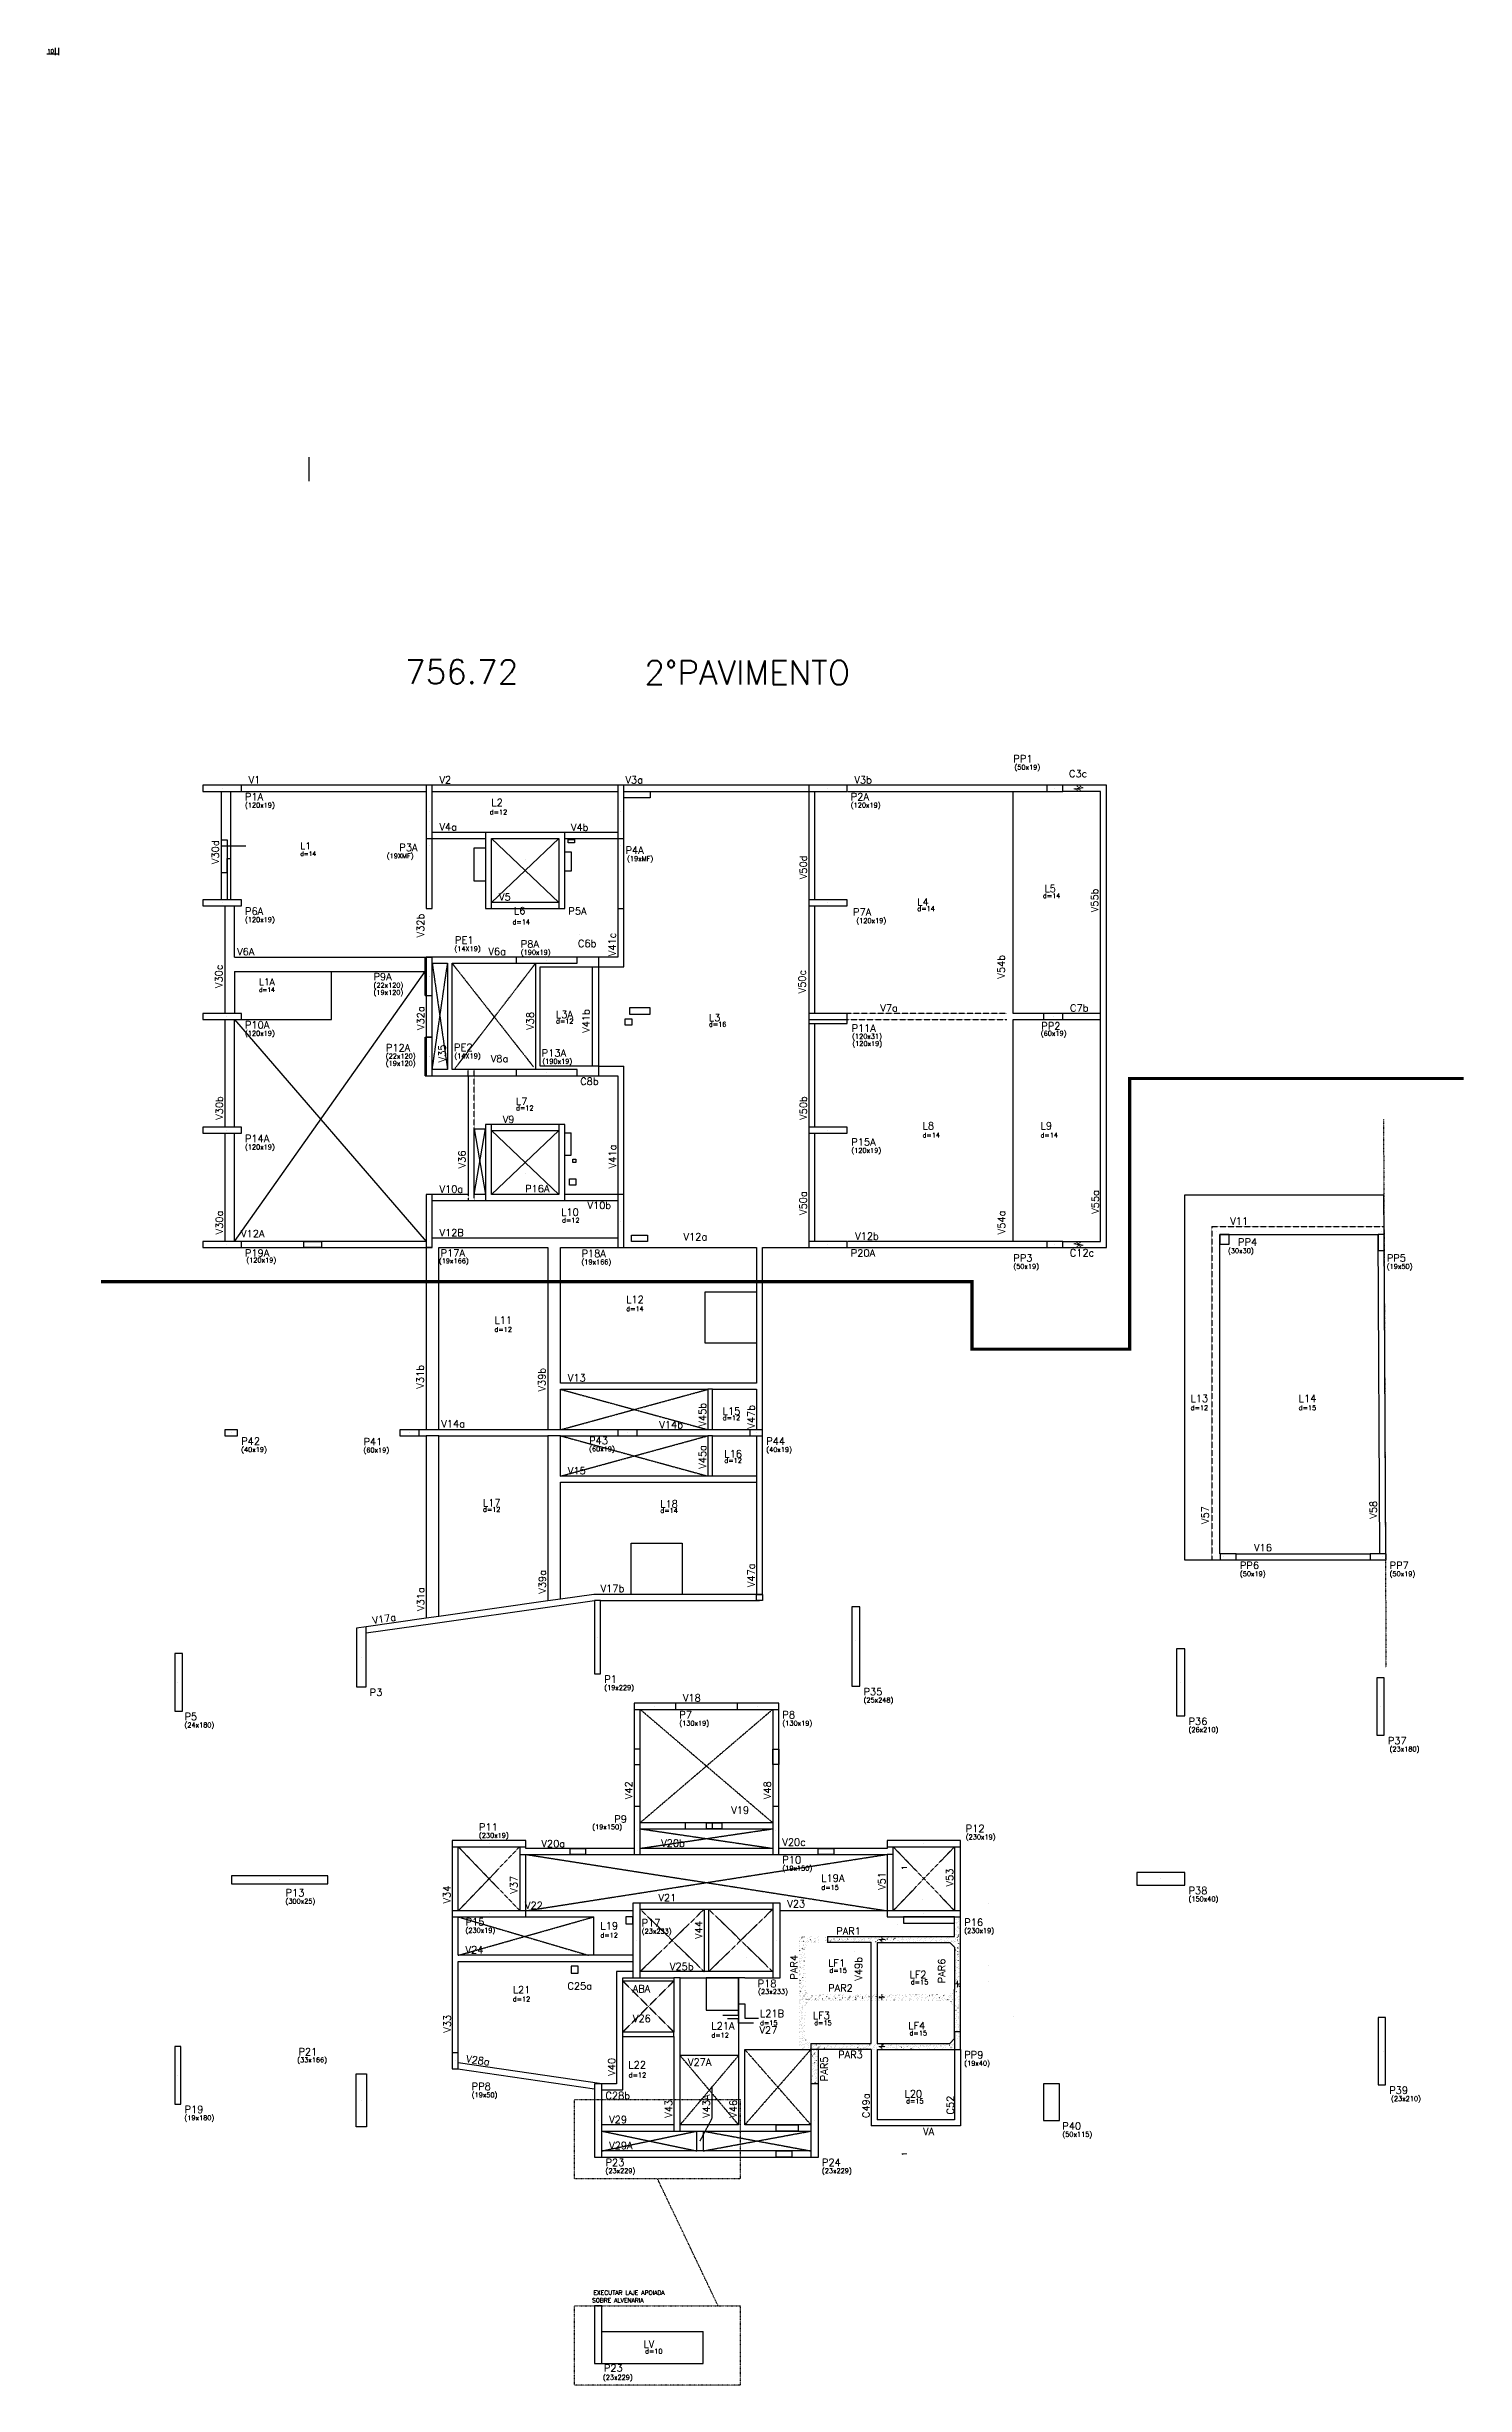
# Model space of a CAD drawing. Extents: x -40810 to 33675, y -2018 to 21213.
# Drawn here: x -1311 to 3119, y 8123 to 15426 of the extents above; entities that cross this region are included whole.
import ezdxf

# ---------------------------------------------------------------- set-up
doc = ezdxf.new("R2010")
doc.units = 0
for name, pattern in [('ESTILO_TQS_0001', [1, 0.7, -0.3]), ('ESTILO_TQS_0003', [1.5, 0.5, -0.4, 0.1, -0.5]), ('TRAZO_HUECO', [0.75, 0.5, -0.25])]:
    doc.linetypes.add(name, pattern=pattern)
doc.layers.get('0').update_dxf_attribs({"color": 1, "lineweight": 9})
for name, color, linetype in [('1', 5, 'Continuous'), ('10', 7, 'Continuous'), ('12', 3, 'Continuous'), ('13', 7, 'Continuous'), ('18', 9, 'Continuous'), ('19', 5, 'Continuous'), ('201', 7, 'ESTILO_TQS_0001'), ('204', 7, 'ESTILO_TQS_0003'), ('24', 5, 'ESTILO_TQS_0003'), ('241', 7, 'TRAZO_HUECO'), ('242', 3, 'Continuous'), ('3', 2, 'Continuous'), ('4', 2, 'Continuous'), ('42', 7, 'Continuous'), ('49', 20, 'Continuous'), ('51', 6, 'Continuous'), ('8', 5, 'Continuous'), ('9', 3, 'Continuous'), ('STEPHANIE', 6, 'Continuous')]:
    doc.layers.add(name, color=color, linetype=linetype)
doc.styles.add('Romans', font='romans.shx', dxfattribs={"height": 12})
doc.styles.get("Standard").update_dxf_attribs({"font": 'romans.shx', "width": 0.8})
doc.dimstyles.new('PAINEL', dxfattribs={"dimtxt": 10, "dimasz": 3, "dimexe": 3, "dimexo": 3, "dimgap": 3, "dimtad": 3, "dimdec": 1, "dimzin": 12, "dimdsep": 46, "dimtxsty": 'Romans', "dimblk1": 'OBLIQUE', "dimblk2": 'OBLIQUE', "dimsah": 1, "dimcen": 0.9, "dimclrd": 16, "dimclre": 16, "dimclrt": 240, "dimadec": 1, "dimazin": 3, "dimtfac": 1, "dimtdec": 1, "dimtmove": 0, "dimatfit": 3, "dimldrblk": 'OBLIQUE', "dimfxl": 1, "dimtolj": 1, "dimtzin": 12, "dimlwd": -1, "dimlwe": -1, "dimarcsym": 1})

msp = doc.modelspace()

# ---------------------------------------------------------------- texts
for s, p in [('756.72', (-191.709, 13436.615)), ('2%%dPAVIMENTO', (555.814, 13434.05))]:
    msp.add_text(s, height=75).set_placement(p)
at = {"layer": '10'}
for s, height, p in [('L2', 22.5, (77.987, 13054.973)), ('L1', 21, (-518.828, 12919.953)), ('L5', 22.5, (1805.236, 12785.989)), ('L6', 22.5, (148.64, 12716.741)), ('L4', 22.5, (1408.233, 12744.087)), ('L1A', 21, (-647.803, 12495.15)), ('L3A', 22.5, (279.68, 12392.763)), ('L3', 22.5, (757.239, 12382.907)), ('L7', 22.5, (154.939, 12121.55)), ('L8', 22.5, (1424.551, 12045.072)), ('L9', 22.5, (1793.034, 12045.072)), ('L10', 22.5, (295.663, 11775.531)), ('L12', 22.5, (499.044, 11502.832)), ('L11', 22.5, (87.496, 11438.303)), ('L15', 22.5, (800.325, 11153.796)), ('L13', 22.5, (2261.812, 11193.684)), ('L14', 22.5, (2599.347, 11193.684)), ('L16', 22.5, (805.517, 11020.543)), ('L17', 22.5, (51.651, 10867.696)), ('L18', 22.5, (605.433, 10864.235)), ('L19A', 22.5, (1108.272, 9695.721)), ('L19', 22.5, (418.457, 9546.572)), ('LF1', 22.5, (1129.658, 9430.589)), ('L21', 22.5, (144.704, 9347.097)), ('LF2', 22.5, (1383.89, 9394.388)), ('L21B', 22.5, (916.985, 9272.671)), ('LF3', 22.5, (1082.137, 9266.738)), ('L21A', 22.5, (765.109, 9234.073)), ('LF4', 22.5, (1379.889, 9234.947)), ('L22', 22.5, (505.856, 9112.657)), ('L20', 22.5, (1368.238, 9021.871)), ('LV', 22.5, (552.939, 8240.234))]:
    msp.add_text(s, height=height, dxfattribs=at).set_placement(p)
at = {"layer": '12'}
for s, p in [('(50x19)', (1711.665, 13168.824)), ('(120x19)', (-691.684, 13050.2)), ('(120x19)', (1200.316, 13050.2)), ('(19XMF)', (-248.742, 12891.714)), ('(19xMF)', (501.687, 12883.135)), ('(120x19)', (-691.684, 12692.7)), ('(120x19)', (1217.821, 12689.538)), ('(190x19)', (169.624, 12590.416)), ('(22x120)', (-290.269, 12487.793)), ('(19x120)', (-290.269, 12465.293)), ('(120x19)', (-691.684, 12337.7)), ('(120x31)', (1204.481, 12328.111)), ('(60x19)', (1793.867, 12337.54)), ('(22x120)', (-251.797, 12266.325)), ('(120x19)', (1205.139, 12305.732)), ('(19x120)', (-251.797, 12243.825)), ('(190x19)', (237.024, 12250.108)), ('(120x19)', (-691.684, 11982.7)), ('(120x19)', (1202.117, 11971.894)), ('(120x19)', (-687.421, 11629.483)), ('(19x166)', (-86.015, 11626.958)), ('(19x166)', (359.176, 11623.666)), ('(50x19)', (1708.007, 11609.601)), ('(30x30)', (2378.51, 11658.44)), ('(19x50)', (2874.461, 11609.553)), ('(40x19)', (-703.684, 11037.7)), ('(60x19)', (-321.694, 11035.978)), ('(60x19)', (383.08, 11039.74)), ('(40x19)', (936.316, 11037.7)), ('(50x19)', (2415.816, 10649.7)), ('(50x19)', (2883.316, 10649.7)), ('(19x229)', (430.316, 10294.2)), ('(25x248)', (1240.316, 10255.2)), ('(24x180)', (-880.684, 10177.7)), ('(130x19)', (664.816, 10183.2)), ('(130x19)', (986.816, 10183.2)), ('(26x210)', (2255.316, 10162.747)), ('(23x180)', (2883.316, 10102.2)), ('(19x150)', (392.731, 9859.236)), ('(230x19)', (39.06, 9832.551)), ('(230x19)', (1559.418, 9827.832)), ('(19x150)', (986.816, 9730.2)), ('(300x25)', (-565.168, 9627.195)), ('(150x40)', (2255.316, 9634.2)), ('(230x19)', (-2.988, 9536.349)), ('(23x233)', (547.407, 9533.33)), ('(230x19)', (1554.816, 9535.2)), ('(23x233)', (911.004, 9345.024)), ('(33x166)', (-528.671, 9131.712)), ('(19x40)', (1554.816, 9121.2)), ('(19x50)', (16.431, 9022.421)), ('(23x210)', (2887.816, 9010.7)), ('(19x180)', (-880.684, 8950.7)), ('(50x115)', (1861.15, 8899.076)), ('(23x229)', (434.316, 8785.2)), ('(23x229)', (1110.316, 8785.2)), ('(23x229)', (426.279, 8140.043))]:
    msp.add_text(s, height=15, dxfattribs=at).set_placement(p)
at = {"layer": '13'}
for s, height, p in [('d=12', 15, (72.719, 13028.608)), ('d=14', 13.5, (-518.828, 12899.058)), ('d=14', 15, (1800.436, 12767.243)), ('d=14', 15, (1408.233, 12727.087)), ('d=14', 15, (143.989, 12685.315)), ('d=14', 13.5, (-647.803, 12474.255)), ('d=12', 15, (279.68, 12375.763)), ('d=16', 15, (757.239, 12365.907)), ('d=12', 15, (154.939, 12104.55)), ('d=14', 15, (1424.551, 12019.572)), ('d=14', 15, (1793.034, 12019.572)), ('d=12', 15, (298.5, 11753.814)), ('d=14', 15, (499.044, 11477.332)), ('d=12', 15, (87.496, 11412.803)), ('d=12', 15, (2261.812, 11168.184)), ('d=15', 15, (2599.347, 11168.184)), ('d=12', 15, (800.325, 11136.796)), ('d=12', 15, (805.517, 11003.543)), ('d=12', 15, (51.651, 10850.696)), ('d=14', 15, (605.433, 10847.235)), ('d=15', 15, (1108.272, 9670.221)), ('d=12', 15, (418.457, 9521.072)), ('d=15', 15, (1133.6, 9411.002)), ('d=15', 15, (1387.832, 9374.802)), ('d=12', 15, (144.704, 9321.597)), ('d=12', 15, (765.109, 9208.573)), ('d=15', 15, (916.985, 9247.171)), ('d=15', 15, (1086.079, 9247.152)), ('d=15', 15, (1383.832, 9215.361)), ('d=12', 15, (506.784, 9084.374)), ('d=15', 15, (1373.193, 9003.297)), ('EXECUTAR LAJE APOIADA', 13.5, (396.906, 8405.44)), ('SOBRE ALVENARIA', 13.5, (392.415, 8381.488)), ('d=10', 15, (557.894, 8221.66))]:
    msp.add_text(s, height=height, dxfattribs=at).set_placement(p)
at = {"layer": '8'}
for s, p in [('V1', (-680.434, 13125.45)), ('V2', (-84.434, 13125.45)), ('V3a', (496.566, 13125.45)), ('V3b', (1211.566, 13125.45)), ('C3c', (1882.034, 13144.628)), ('V4a', (-84.434, 12978.45)), ('V4b', (326.209, 12977.292)), ('V5', (101.566, 12759.45)), ('C6b', (348.259, 12614.571)), ('V6A', (-716.241, 12588.928)), ('V6a', (68.454, 12589.56)), ('V7a', (1292.566, 12412.95)), ('C7b', (1885.231, 12412.95)), ('V8a', (76.066, 12254.798)), ('C8b', (355.196, 12184.176)), ('V9', (113.467, 12065.092)), ('V10a', (-84.434, 11847.45)), ('V10b', (377.948, 11796.637)), ('V11', (2385.566, 11747.45)), ('V12A', (-704.091, 11708.126)), ('V12B', (-84.434, 11711.45)), ('V12a', (678.038, 11698.531)), ('V12b', (1213.873, 11700.45)), ('C12c', (1884.36, 11648.506)), ('V13', (316.566, 11257.95)), ('V14a', (-78.573, 11114.458)), ('V14b', (602.393, 11111.299)), ('V15', (316.566, 10967.95)), ('V16', (2459.853, 10727.765)), ('V17b', (418.924, 10600.092)), ('V18', (676.066, 10258.45)), ('V19', (827.138, 9907.568)), ('V20a', (234.068, 9803.283)), ('V20b', (608.078, 9804.606)), ('V20c', (986.53, 9807.831)), ('V21', (599.644, 9634.45)), ('V22', (182.738, 9610.45)), ('V23', (1002.066, 9615.45)), ('PAR1', (1154.875, 9530.556)), ('V24', (-2.934, 9471.45)), ('V25b', (635.3, 9419.388)), ('C25a', (315.39, 9358.483)), ('ABA', (518.877, 9349.998)), ('PAR2', (1129.562, 9352.533)), ('V26', (519.78, 9257.077)), ('V27', (915.2, 9221.256)), ('V27A', (691.832, 9120.74)), ('PAR3', (1160.779, 9144.394)), ('C28b', (434.061, 9016.376)), ('V29', (445.566, 8941.45)), ('VA', (1426.022, 8903.996)), ('V29A', (445.566, 8860.45))]:
    msp.add_text(s, height=22.5, dxfattribs=at).set_placement(p)
for s, height, rotation, p in [('V30d', 22.5, 90, (-773.116, 12873.585)), ('V50d', 22.5, 90, (1063.441, 12826.358)), ('V55b', 22.5, 90, (1973.206, 12723.208)), ('V32b', 22.5, 90, (-132.205, 12644.724)), ('V41c', 22.5, 90, (466.435, 12585.955)), ('V54b', 22.5, 90, (1681.377, 12515.622)), ('V30c', 22.5, 90, (-761.975, 12486.45)), ('V50c', 22.5, 90, (1059.58, 12469.716)), ('V32a', 22.5, 90, (-131.559, 12355.325)), ('V41b', 22.5, 90, (384.799, 12346.554)), ('V38', 22.5, 90, (210.013, 12355.933)), ('V35', 22.5, 90, (-64.56, 12254.325)), ('V30b', 22.5, 90, (-760.559, 12074.825)), ('V50b', 22.5, 90, (1063.441, 12074.638)), ('V41a', 22.5, 90, (467.441, 11923.524)), ('V36', 22.5, 90, (-2.559, 11923.524)), ('V50a', 22.5, 90, (1062.903, 11777.683)), ('V55a', 22.5, 90, (1975.42, 11781.394)), ('V30a', 22.5, 90, (-760.559, 11717.325)), ('V54a', 22.5, 90, (1682.441, 11717.325)), ('V31b', 22.5, 90, (-133.067, 11235.403)), ('V39b', 22.5, 90, (246.933, 11226.353)), ('V45b', 22.5, 90, (748.441, 11116.874)), ('V47b', 22.5, 90, (900.441, 11110.289)), ('V45a', 22.5, 90, (748.441, 10984.825)), ('V58', 22.5, 90.349, (2843.799, 10829.126)), ('V57', 22.5, 90, (2318.576, 10812.489)), ('V39a', 22.5, 90, (248.441, 10594.88)), ('V47a', 22.5, 90, (900.441, 10615.325)), ('V31a', 22.5, 90, (-131.559, 10541.034)), ('V17a', 22.5, 8.065, (-291.946, 10500.692)), ('V42', 22.5, 90, (517.941, 9953.325)), ('V48', 22.5, 90, (950.941, 9953.325)), ('V51', 22.5, 90, (1308.431, 9669.981)), ('1', 15, 90, (1375.181, 9732.459)), ('V53', 22.5, 90, (1520.534, 9680.685)), ('V34', 22.5, 90, (-50.059, 9627.325)), ('V37', 22.5, 90, (159.551, 9657.915)), ('V44', 22.5, 90, (736.374, 9516.856)), ('PAR4', 22.5, 90, (1034.187, 9389.771)), ('V49b', 22.5, 90, (1235.935, 9386.481)), ('PAR6', 22.5, 90, (1495.315, 9378.232)), ('V33', 22.5, 90, (-48.851, 9223.939)), ('V28a', 22.5, 351.610156, (-2.354, 9132.106)), ('V40', 22.5, 90, (464.892, 9089.382)), ('PAR5', 22.5, 90, (1128.763, 9072.42)), ('V43', 22.5, 90, (642.441, 8958.325)), ('V43A', 22.5, 90, (760.279, 8957.76)), ('V46', 22.5, 90, (844.441, 8958.325)), ('C49a', 22.5, 90, (1259.322, 8957.505)), ('C52', 22.5, 90, (1522.722, 8968.35)), ('1', 15, 90, (1375.181, 8839.07))]:
    msp.add_text(s, height=height, rotation=rotation, dxfattribs=at).set_placement(p)
at = {"layer": '9'}
for s, height, p in [('PP1', 22.5, (1708.165, 13191.324)), ('P1A', 22.5, (-691.684, 13072.7)), ('P2A', 22.5, (1200.316, 13072.7)), ('P3A', 22.5, (-209.778, 12914.278)), ('P4A', 22.5, (496.581, 12905.635)), ('P6A', 22.5, (-691.684, 12715.2)), ('P5A', 22.5, (318.316, 12715.914)), ('P7A', 22.5, (1207.545, 12712.828)), ('PE1', 22.5, (-35.853, 12624.988)), ('P8A', 22.5, (169.624, 12612.916)), ('(14X19)', 15, (-37.689, 12601.814)), ('P9A', 22.5, (-290.269, 12510.793)), ('P10A', 22.5, (-691.684, 12360.2)), ('P11A', 22.5, (1202.549, 12349.937)), ('PP2', 22.5, (1795.381, 12356.985)), ('P12A', 22.5, (-251.797, 12288.825)), ('(14X19)', 15, (-37.739, 12266.964)), ('PE2', 22.5, (-38.669, 12289.77)), ('P13A', 22.5, (235.141, 12272.446)), ('P14A', 22.5, (-691.684, 12005.2)), ('P15A', 22.5, (1202.117, 11994.394)), ('P16A', 22.5, (183.187, 11848.751)), ('PP4', 22.5, (2409.954, 11681.779)), ('P19A', 22.5, (-691.684, 11647.7)), ('P17A', 22.5, (-80.741, 11647.7)), ('P18A', 22.5, (359.176, 11646.166)), ('P20A', 22.5, (1200.316, 11647.7)), ('PP3', 22.5, (1708.007, 11632.101)), ('PP5', 22.5, (2874.461, 11632.053)), ('P42', 22.5, (-703.684, 11060.2)), ('P41', 22.5, (-321.694, 11058.478)), ('P43', 22.5, (383.08, 11062.24)), ('P44', 22.5, (936.316, 11060.2)), ('PP6', 22.5, (2415.816, 10672.2)), ('PP7', 22.5, (2883.316, 10672.2)), ('P3', 22.5, (-302.184, 10275.841)), ('P1', 22.5, (430.316, 10316.7)), ('P35', 22.5, (1240.316, 10277.7)), ('P7', 22.5, (664.816, 10205.7)), ('P8', 22.5, (986.816, 10205.7)), ('P5', 22.5, (-880.684, 10200.2)), ('P36', 22.5, (2255.316, 10185.247)), ('P37', 22.5, (2877.729, 10124.7)), ('P11', 22.5, (39.06, 9855.051)), ('P9', 22.5, (461.689, 9880.141)), ('P12', 22.5, (1559.418, 9850.332)), ('P10', 22.5, (986.816, 9752.7)), ('P13', 22.5, (-565.168, 9649.695)), ('P38', 22.5, (2255.316, 9656.7)), ('P15', 22.5, (-2.988, 9558.849)), ('P17', 22.5, (547.407, 9555.83)), ('P16', 22.5, (1554.816, 9557.7)), ('P18', 22.5, (909.764, 9366.335)), ('P21', 22.5, (-524.694, 9153.103)), ('PP9', 22.5, (1554.816, 9143.7)), ('PP8', 22.5, (16.431, 9044.921)), ('P19', 22.5, (-880.684, 8973.2)), ('P39', 22.5, (2882.099, 9033.2)), ('P40', 22.5, (1861.15, 8921.576)), ('P23', 22.5, (434.316, 8807.7)), ('P24', 22.5, (1110.316, 8807.7)), ('P23', 22.5, (429.273, 8165.537))]:
    msp.add_text(s, height=height, dxfattribs=at).set_placement(p)

# ---------------------------------------------------------------- blocks, each defined once
blk = doc.blocks.new('LINCOR', base_point=(3.340557, 0.831553))
blk.add_lwpolyline([(3.340557, 0.831553), (3.673891, 0.831553), (3.840557, 1.331553), (3.840557, 0.331553), (4.007224, 0.831553), (4.340557, 0.831553)])
blk = doc.blocks.new('_HC19908E6B6-000')
for p, q in [((2642.500021, 983.427658), (2642.500021, 983.427658)), ((2642.500021, 980.358507), (2642.500021, 980.358507)), ((2642.500021, 980.358507), (2642.500021, 980.358507)), ((2642.500021, 980.358507), (2642.500021, 980.358507)), ((2642.500021, 976.969286), (2642.500021, 976.969286)), ((2642.500021, 973.613577), (2642.500021, 973.613577)), ((2642.500021, 973.613577), (2642.500021, 973.613577)), ((2642.500021, 973.613577), (2642.500021, 973.613577)), ((2642.500021, 967.467949), (2642.500021, 967.467949)), ((2642.500021, 967.467949), (2642.500021, 967.467949)), ((2642.500021, 954.577391), (2642.500021, 954.577391)), ((2642.500021, 954.577391), (2642.500021, 954.577391)), ((2642.500021, 954.577391), (2642.500021, 954.577391)), ((2642.500021, 953.509442), (2642.500021, 953.509442)), ((2642.500021, 953.509442), (2642.500021, 953.509442)), ((2643.107325, 988.040589), (2643.117115, 988.114948)), ((2644.616177, 953.601835), (2644.691106, 953.605107)), ((2645.189201, 973.730989), (2645.26413, 973.73426)), ((2645.343585, 980.675091), (2645.389242, 980.734592)), ((2647.062417, 973.812775), (2647.137345, 973.816047)), ((2649.563111, 981.924356), (2649.636333, 981.940589)), ((2649.918997, 969.112696), (2649.992219, 969.128929)), ((2650.640995, 956.382202), (2650.714217, 956.398435)), ((2651.115643, 958.830397), (2651.125432, 958.904755)), ((2651.598609, 988.826796), (2651.644266, 988.886298)), ((2651.773839, 957.429471), (2651.819496, 957.488972)), ((2652.779851, 971.471319), (2652.789641, 971.545677)), ((2653.224221, 982.736004), (2653.297443, 982.752237)), ((2654.170837, 960.553299), (2654.216494, 960.612801)), ((2654.302105, 957.19385), (2654.375327, 957.210083)), ((2654.370639, 983.554553), (2654.380429, 983.628912)), ((2654.731541, 954.043482), (2654.806469, 954.046753)), ((2655.903994, 974.198807), (2655.978922, 974.202078)), ((2656.604756, 954.125268), (2656.679685, 954.12854)), ((2657.91472, 965.432422), (2657.960377, 965.491924)), ((2238.503718, 924.856397), (2238.503718, 924.856397)), ((2238.503718, 924.856397), (2238.503718, 924.856397)), ((2238.503718, 916.575798), (2238.503718, 916.575798)), ((2238.503718, 916.575798), (2238.503718, 916.575798)), ((2238.503718, 916.575798), (2238.503718, 916.575798)), ((2238.503718, 915.766448), (2238.503718, 915.766448)), ((2238.503718, 915.766448), (2238.503718, 915.766448)), ((2238.503718, 915.766448), (2238.503718, 915.766448)), ((2239.90531, 926.682987), (2239.950967, 926.742488)), ((2239.905347, 916.886532), (2239.97857, 916.902765)), ((2241.653996, 910.000001), (2241.653996, 910.000001)), ((2241.653996, 910.000001), (2241.653996, 910.000001)), ((2242.950201, 919.845658), (2242.959991, 919.920016)), ((2243.566457, 917.69818), (2243.63968, 917.714413)), ((2247.670771, 916.16669), (2247.7457, 916.169962)), ((2249.543987, 916.248476), (2249.618915, 916.251748)), ((2251.37125, 910.000001), (2251.37125, 910.000001)), ((2251.37125, 910.000001), (2251.37125, 910.000001)), ((2252.476444, 911.440319), (2252.522101, 911.49982)), ((2253.507908, 910.000001), (2253.507908, 910.000001)), ((2254.037305, 914.021171), (2254.047094, 914.09553)), ((2254.873442, 914.564147), (2254.919099, 914.623649)), ((2255.701514, 926.662093), (2255.711303, 926.736452)), ((2256.746454, 920.620115), (2256.819676, 920.636348)), ((2258.385564, 916.634508), (2258.460492, 916.637779)), ((2258.617325, 919.44327), (2258.662982, 919.502772)), ((2264.872349, 927.594976), (2264.918006, 927.654477)), ((2265.361819, 910.000001), (2265.361819, 910.000001)), ((2266.788617, 920.837607), (2266.798407, 920.911965)), ((2266.987764, 910.000001), (2266.987764, 910.000001)), ((2266.987764, 910.000001), (2266.987764, 910.000001)), ((2268.500927, 917.076154), (2268.575855, 917.079426)), ((2270.374142, 917.157941), (2270.449071, 917.161212)), ((2273.953671, 924.434863), (2274.026893, 924.451096)), ((2274.309557, 911.623204), (2274.382779, 911.639437)), ((2275.638495, 910.000001), (2275.638495, 910.000001)), ((2275.638495, 910.000001), (2275.638495, 910.000001)), ((2277.215731, 910.000001), (2277.215731, 910.000001)), ((2277.215731, 910.000001), (2277.215731, 910.000001)), ((2277.215731, 910.000001), (2277.215731, 910.000001)), ((2277.443483, 912.352308), (2277.48914, 912.411809)), ((2277.614781, 925.246512), (2277.688003, 925.262745)), ((2278.051931, 916.35157), (2278.061721, 916.425929)), ((2279.215719, 917.543972), (2279.290648, 917.547244)), ((2279.53993, 927.654042), (2279.549719, 927.7284)), ((2279.840481, 915.476136), (2279.886138, 915.535638)), ((2283.584364, 920.355259), (2283.630021, 920.414761)), ((2289.069643, 910.000001), (2289.069643, 910.000001)), ((2289.069643, 910.000001), (2289.069643, 910.000001)), ((2289.212456, 911.084771), (2289.222245, 911.15913)), ((2289.331082, 917.985619), (2289.406011, 917.98889)), ((2289.839388, 928.506965), (2289.885045, 928.566467)), ((2290.794777, 928.168446), (2290.867999, 928.184679)), ((2290.803244, 923.168006), (2290.813033, 923.242364)), ((2291.204298, 918.067405), (2291.279226, 918.070676)), ((2291.516774, 915.437952), (2291.589997, 915.454185)), ((2295.177884, 916.2496), (2295.251107, 916.265833)), ((2299.90574, 910.000001), (2299.90574, 910.000001)), ((2299.90574, 910.000001), (2299.90574, 910.000001)), ((2300.045874, 918.453436), (2300.120803, 918.456708)), ((2300.923555, 910.000001), (2300.923555, 910.000001)), ((2300.923555, 910.000001), (2300.923555, 910.000001)), ((2301.963769, 917.901207), (2301.973558, 917.975565)), ((2302.410522, 913.264297), (2302.456179, 913.323798)), ((2304.80752, 916.388126), (2304.853177, 916.447627)), ((2308.35788, 919.171535), (2308.431103, 919.187768)), ((2308.551403, 921.267249), (2308.59706, 921.32675)), ((2310.161238, 918.895083), (2310.236166, 918.898354)), ((2312.034453, 918.976869), (2312.109382, 918.980141)), ((2312.777467, 910.000001), (2312.777467, 910.000001)), ((2313.050872, 912.07672), (2313.060662, 912.151078)), ((2314.715081, 924.717642), (2314.724871, 924.792)), ((2320.87603, 919.362901), (2320.950958, 919.366172)), ((2324.172985, 910.000001), (2324.172985, 910.000001)), ((2324.172985, 910.000001), (2324.172985, 910.000001)), ((2324.631379, 910.000001), (2324.631379, 910.000001)), ((2325.133312, 910.000001), (2325.133312, 910.000001)), ((2325.133312, 910.000001), (2325.133312, 910.000001)), ((2325.565098, 922.986283), (2325.63832, 923.002516)), ((2325.802185, 918.893155), (2325.811974, 918.967514)), ((2325.920984, 910.174624), (2325.994206, 910.190857)), ((2327.377561, 914.176286), (2327.423218, 914.235787)), ((2329.226208, 923.797932), (2329.29943, 923.814165)), ((2329.774559, 917.300115), (2329.820216, 917.359616)), ((2330.991393, 919.804547), (2331.066322, 919.807818)), ((2332.864608, 919.886333), (2332.939537, 919.889605)), ((2333.518442, 922.179238), (2333.564099, 922.238739)), ((2336.485291, 910.000001), (2336.485291, 910.000001)), ((2336.485291, 910.000001), (2336.485291, 910.000001)), ((2336.485291, 910.000001), (2336.485291, 910.000001)), ((2337.065499, 914.407119), (2337.075288, 914.481478)), ((2338.553497, 925.709591), (2338.563287, 925.783949)), ((2341.706185, 920.272365), (2341.781114, 920.275636)), ((2342.406204, 926.719867), (2342.479426, 926.7361)), ((2343.128201, 913.989372), (2343.201423, 914.005605)), ((2346.789311, 914.801021), (2346.862534, 914.817253)), ((2348.339202, 910.000001), (2348.339202, 910.000001)), ((2348.339202, 910.000001), (2348.339202, 910.000001)), ((2348.339202, 910.000001), (2348.339202, 910.000001)), ((2348.44023, 910.000001), (2348.44023, 910.000001)), ((2348.44023, 910.000001), (2348.44023, 910.000001)), ((2349.816811, 921.223554), (2349.826601, 921.297913)), ((2351.821548, 920.714011), (2351.896477, 920.717283)), ((2352.3446, 915.088275), (2352.390257, 915.147777)), ((2353.694764, 920.795798), (2353.769692, 920.799069)), ((2354.741598, 918.212104), (2354.787255, 918.271605)), ((2358.485481, 923.091227), (2358.531138, 923.150728)), ((2359.969307, 917.722955), (2360.04253, 917.739188)), ((2360.193114, 910.000001), (2360.193114, 910.000001)), ((2360.193114, 910.000001), (2360.193114, 910.000001)), ((2360.977336, 915.956755), (2360.987125, 916.031114)), ((2362.536341, 921.181829), (2362.611269, 921.185101)), ((2362.568124, 928.03999), (2362.577913, 928.114348)), ((2372.047026, 910.000001), (2372.047026, 910.000001)), ((2372.06444, 910.132269), (2372.074229, 910.206627)), ((2372.651704, 921.623475), (2372.726632, 921.626747)), ((2372.707475, 910.000001), (2372.707475, 910.000001)), ((2372.707475, 910.000001), (2372.707475, 910.000001)), ((2373.728649, 922.773191), (2373.738438, 922.847549)), ((2374.524919, 921.705262), (2374.599848, 921.708533)), ((2377.176525, 921.537704), (2377.249747, 921.553936)), ((2377.311639, 916.000264), (2377.357296, 916.059766)), ((2379.708637, 919.124093), (2379.754294, 919.183595)), ((2380.837635, 922.349352), (2380.910857, 922.365585)), ((2383.278861, 910.000001), (2383.278861, 910.000001)), ((2383.278861, 910.000001), (2383.278861, 910.000001)), ((2383.278861, 910.000001), (2383.278861, 910.000001)), ((2383.366496, 922.091293), (2383.441425, 922.094565)), ((2383.45252, 924.003216), (2383.498177, 924.062718)), ((2383.900938, 910.000001), (2383.900938, 910.000001)), ((2384.815752, 916.948704), (2384.825542, 917.023062)), ((2393.481859, 922.53294), (2393.556788, 922.536211)), ((2394.017631, 925.271287), (2394.090853, 925.28752)), ((2394.739628, 912.540792), (2394.81285, 912.557025)), ((2395.355075, 922.614726), (2395.430003, 922.617997)), ((2395.75485, 910.000001), (2395.75485, 910.000001)), ((2395.75485, 910.000001), (2395.75485, 910.000001)), ((2395.75485, 910.000001), (2395.75485, 910.000001)), ((2396.079066, 912.462668), (2396.088856, 912.537026)), ((2396.974721, 910.000001), (2396.974721, 910.000001)), ((2396.974721, 910.000001), (2396.974721, 910.000001)), ((2397.567065, 923.765139), (2397.576854, 923.839498)), ((2398.400738, 913.352441), (2398.47396, 913.368674)), ((2402.278678, 916.912253), (2402.324335, 916.971755)), ((2404.196651, 923.000758), (2404.27158, 923.004029)), ((2404.675676, 920.036082), (2404.721333, 920.095584)), ((2407.608762, 910.000001), (2407.608762, 910.000001)), ((2407.608762, 910.000001), (2407.608762, 910.000001)), ((2407.608762, 910.000001), (2407.608762, 910.000001)), ((2408.419559, 924.915205), (2408.465216, 924.974707)), ((2408.830379, 919.279103), (2408.840168, 919.353461)), ((2411.580734, 916.274376), (2411.653957, 916.290608)), ((2414.312015, 923.442404), (2414.386943, 923.445675)), ((2416.18523, 923.52419), (2416.260159, 923.527462)), ((2419.462674, 910.000001), (2419.462674, 910.000001)), ((2419.462674, 910.000001), (2419.462674, 910.000001)), ((2419.990903, 914.012304), (2420.000693, 914.086663)), ((2421.241966, 910.000001), (2421.241966, 910.000001)), ((2421.241966, 910.000001), (2421.241966, 910.000001)), ((2421.581691, 926.095538), (2421.591481, 926.169897)), ((2425.026807, 923.910222), (2425.101736, 923.913493)), ((2427.245717, 917.824243), (2427.291374, 917.883744)), ((2428.787951, 920.089124), (2428.861174, 920.105357)), ((2429.642715, 920.948071), (2429.688372, 921.007573)), ((2431.316586, 910.000001), (2431.316586, 910.000001)), ((2431.316586, 910.000001), (2431.316586, 910.000001)), ((2432.449062, 920.900772), (2432.522284, 920.917005)), ((2432.742216, 920.828739), (2432.752005, 920.903098)), ((2433.386598, 925.827194), (2433.432255, 925.886696)), ((2435.14217, 924.351868), (2435.217099, 924.35514)), ((2437.015386, 924.433654), (2437.090314, 924.436926)), ((2441.424409, 910.000001), (2441.424409, 910.000001)), ((2441.424409, 910.000001), (2441.424409, 910.000001)), ((2441.424409, 910.000001), (2441.424409, 910.000001)), ((2443.170497, 910.000001), (2443.170497, 910.000001)), ((2443.82932, 915.004253), (2443.839109, 915.078611)), ((2445.493529, 927.645175), (2445.503318, 927.719533)), ((2445.509211, 910.000001), (2445.509211, 910.000001)), ((2445.629058, 923.822707), (2445.70228, 923.83894)), ((2445.856962, 924.819686), (2445.931891, 924.822957)), ((2445.957733, 910.584526), (2446.00339, 910.644028)), ((2446.351055, 911.092212), (2446.424277, 911.108445)), ((2450.012165, 911.903861), (2450.085387, 911.920094)), ((2452.212756, 918.736232), (2452.258413, 918.795733)), ((2454.609754, 921.86006), (2454.655412, 921.919562)), ((2455.024409, 910.000001), (2455.024409, 910.000001)), ((2455.024409, 910.000001), (2455.024409, 910.000001)), ((2455.024409, 910.000001), (2455.024409, 910.000001)), ((2455.092634, 910.518217), (2455.102423, 910.592575)), ((2455.972326, 925.261332), (2456.047254, 925.264604)), ((2456.580632, 921.820688), (2456.590422, 921.895046)), ((2457.845541, 925.343119), (2457.92047, 925.34639)), ((2458.353637, 926.739184), (2458.399294, 926.798685)), ((2462.836275, 927.637455), (2462.909497, 927.653688)), ((2463.192161, 914.825796), (2463.265384, 914.842029)), ((2466.497385, 928.449104), (2466.570607, 928.465337)), ((2466.687118, 925.72915), (2466.762046, 925.732422)), ((2466.878321, 910.000001), (2466.878321, 910.000001)), ((2466.878321, 910.000001), (2466.878321, 910.000001)), ((2466.878321, 910.000001), (2466.878321, 910.000001)), ((2467.843946, 917.334652), (2467.853736, 917.40901)), ((2469.331945, 928.637123), (2469.341734, 928.711482)), ((2469.776456, 910.000001), (2469.776456, 910.000001)), ((2470.924772, 911.496515), (2470.970429, 911.556017)), ((2476.802481, 926.170797), (2476.87741, 926.174068)), ((2477.179795, 919.648221), (2477.225452, 919.707722)), ((2478.675696, 926.252583), (2478.750625, 926.255854)), ((2478.732233, 910.000001), (2478.732233, 910.000001)), ((2478.732233, 910.000001), (2478.732233, 910.000001)), ((2479.004471, 912.067853), (2479.01426, 912.142211)), ((2479.576793, 922.77205), (2479.622451, 922.831551)), ((2480.399378, 918.640544), (2480.472601, 918.656777)), ((2480.595259, 924.151087), (2480.605048, 924.225445)), ((2483.320676, 927.651173), (2483.366333, 927.710674)), ((2484.060488, 919.452192), (2484.133711, 919.468425)), ((2487.517273, 926.638614), (2487.592202, 926.641886)), ((2490.586145, 910.000001), (2490.586145, 910.000001)), ((2490.586145, 910.000001), (2490.586145, 910.000001)), ((2491.755783, 918.884288), (2491.765573, 918.958646)), ((2494.043701, 910.000001), (2494.043701, 910.000001)), ((2495.891811, 912.408504), (2495.937468, 912.468006)), ((2497.240485, 922.374127), (2497.313707, 922.39036)), ((2497.632636, 927.080261), (2497.707565, 927.083532)), ((2499.505852, 927.162047), (2499.58078, 927.165319)), ((2499.569957, 910.000001), (2499.569957, 910.000001)), ((2501.623592, 910.455281), (2501.696814, 910.471514)), ((2502.146834, 920.56021), (2502.192491, 920.619711)), ((2502.440057, 910.000001), (2502.440057, 910.000001)), ((2502.842887, 913.059801), (2502.852676, 913.13416)), ((2504.507096, 925.700723), (2504.516885, 925.775082)), ((2504.543832, 923.684039), (2504.58949, 923.74354)), ((2508.287715, 928.563162), (2508.333372, 928.622663)), ((2508.347429, 927.548079), (2508.422357, 927.55135)), ((2514.293969, 910.000001), (2514.293969, 910.000001)), ((2514.447702, 926.188875), (2514.520924, 926.205108)), ((2514.803588, 913.377216), (2514.87681, 913.393449)), ((2515.5942, 919.876237), (2515.603989, 919.950595)), ((2518.108812, 927.000524), (2518.182034, 927.016757)), ((2518.310946, 910.000001), (2518.310946, 910.000001)), ((2518.462792, 927.989725), (2518.53772, 927.992996)), ((2520.336007, 928.071511), (2520.410936, 928.074783)), ((2520.85885, 913.320494), (2520.904507, 913.379995)), ((2526.14788, 910.000001), (2526.14788, 910.000001)), ((2526.14788, 910.000001), (2526.14788, 910.000001)), ((2526.14788, 910.000001), (2526.14788, 910.000001)), ((2526.857514, 915.390201), (2526.867303, 915.464559)), ((2527.113873, 921.472199), (2527.15953, 921.531701)), ((2528.345512, 926.692672), (2528.355302, 926.76703)), ((2529.177584, 928.457543), (2529.252513, 928.460814)), ((2529.510872, 924.596028), (2529.556529, 924.655529)), ((2532.010805, 917.191964), (2532.084028, 917.208197)), ((2535.671915, 918.003613), (2535.745138, 918.019846)), ((2538.001792, 910.000001), (2538.001792, 910.000001)), ((2538.001792, 910.000001), (2538.001792, 910.000001)), ((2538.018038, 910.123402), (2538.027828, 910.19776)), ((2539.292947, 928.899189), (2539.367876, 928.902461)), ((2539.608826, 922.206636), (2539.618616, 922.280994)), ((2541.166163, 928.980976), (2541.241091, 928.984247)), ((2542.578191, 910.000001), (2542.578191, 910.000001)), ((2545.825889, 914.232483), (2545.871546, 914.291984)), ((2548.851912, 920.925547), (2548.925134, 920.94178)), ((2549.855704, 910.000001), (2549.855704, 910.000001)), ((2549.855704, 910.000001), (2549.855704, 910.000001)), ((2550.769351, 916.939837), (2550.77914, 917.014195)), ((2552.080912, 922.384188), (2552.12657, 922.44369)), ((2554.477911, 925.508017), (2554.523568, 925.567519)), ((2557.715505, 910.000001), (2557.715505, 910.000001)), ((2557.715505, 910.000001), (2557.715505, 910.000001)), ((2561.709616, 910.000001), (2561.709616, 910.000001)), ((2561.856454, 911.11535), (2561.866244, 911.189708)), ((2563.520663, 923.756272), (2563.530453, 923.83063)), ((2566.059129, 924.740296), (2566.132351, 924.756529)), ((2566.415015, 911.928636), (2566.488237, 911.944869)), ((2566.845437, 910.000001), (2566.845437, 910.000001)), ((2566.845437, 910.000001), (2566.845437, 910.000001)), ((2566.845437, 910.000001), (2566.845437, 910.000001)), ((2566.890762, 910.000001), (2566.890762, 910.000001)), ((2566.890762, 910.000001), (2566.890762, 910.000001)), ((2566.890762, 910.000001), (2566.890762, 910.000001)), ((2567.049045, 910.265349), (2567.094702, 910.32485)), ((2569.665442, 910.121146), (2569.74037, 910.124418)), ((2569.720239, 925.551944), (2569.793461, 925.568177)), ((2570.792928, 915.144472), (2570.838585, 915.203973)), ((2571.538657, 910.202933), (2571.613586, 910.206204)), ((2573.563528, 910.000001), (2573.563528, 910.000001)), ((2574.607767, 917.931785), (2574.617556, 918.006144)), ((2577.047951, 923.296177), (2577.093609, 923.355679)), ((2579.44495, 926.420006), (2579.490607, 926.479508)), ((2580.380234, 910.588964), (2580.455163, 910.592236)), ((2582.900235, 928.473879), (2582.973457, 928.490112)), ((2583.622232, 915.743384), (2583.695455, 915.759617)), ((2585.41744, 910.000001), (2585.41744, 910.000001)), ((2585.41744, 910.000001), (2585.41744, 910.000001)), ((2585.41744, 910.000001), (2585.41744, 910.000001)), ((2585.871081, 913.445749), (2585.88087, 913.520108)), ((2587.283342, 916.555033), (2587.356565, 916.571266)), ((2587.35908, 924.748221), (2587.368869, 924.822579)), ((2590.495597, 911.030611), (2590.570526, 911.033882)), ((2591.112682, 910.000001), (2591.112682, 910.000001)), ((2591.112682, 910.000001), (2591.112682, 910.000001)), ((2591.112682, 910.000001), (2591.112682, 910.000001)), ((2592.016084, 911.177338), (2592.061741, 911.236839)), ((2592.368813, 911.112397), (2592.443741, 911.115668)), ((2595.759967, 916.056461), (2595.805624, 916.115963)), ((2597.271352, 910.000001), (2597.271352, 910.000001)), ((2597.271352, 910.000001), (2597.271352, 910.000001)), ((2597.271352, 910.000001), (2597.271352, 910.000001)), ((2598.622394, 920.262185), (2598.632183, 920.336543)), ((2600.463338, 919.476968), (2600.536561, 919.493201)), ((2601.210389, 911.498428), (2601.285318, 911.5017)), ((2602.01499, 924.208167), (2602.060648, 924.267668)), ((2604.411989, 927.331995), (2604.457646, 927.391497)), ((2609.125263, 910.000001), (2609.125263, 910.000001)), ((2609.125263, 910.000001), (2609.125263, 910.000001)), ((2609.782918, 914.995386), (2609.792708, 915.069744)), ((2611.325753, 911.940075), (2611.400681, 911.943346)), ((2611.373706, 927.07862), (2611.383496, 927.152978)), ((2613.198968, 912.021861), (2613.273897, 912.025133)), ((2615.379927, 910.000001), (2615.379927, 910.000001)), ((2615.379927, 910.000001), (2615.379927, 910.000001)), ((2615.379927, 910.000001), (2615.379927, 910.000001)), ((2615.861053, 910.000001), (2615.861053, 910.000001)), ((2615.861053, 910.000001), (2615.861053, 910.000001)), ((2616.983123, 912.089327), (2617.02878, 912.148829)), ((2617.670556, 923.291716), (2617.743778, 923.307949)), ((2618.026442, 910.480056), (2618.099664, 910.496289)), ((2620.727006, 916.96845), (2620.772663, 917.027952)), ((2620.979175, 910.000001), (2620.979175, 910.000001)), ((2620.979175, 910.000001), (2620.979175, 910.000001)), ((2621.331666, 924.103364), (2621.404888, 924.119597)), ((2622.040545, 912.407893), (2622.115473, 912.411164)), ((2622.534231, 921.811821), (2622.54402, 921.886179)), ((2626.98203, 925.120156), (2627.027687, 925.179657)), ((2629.379028, 928.243985), (2629.424685, 928.303486)), ((2632.155908, 912.849539), (2632.230837, 912.85281)), ((2632.212657, 905.287366), (2632.212657, 905.287366)), ((2633.621334, 915.987334), (2633.631124, 916.061692)), ((2634.029124, 912.931325), (2634.104052, 912.934597)), ((2634.373198, 903.126825), (2634.373198, 903.126825)), ((2634.373198, 903.126825), (2634.373198, 903.126825)), ((2634.511662, 927.025299), (2634.584884, 927.041532)), ((2635.233659, 914.294805), (2635.306881, 914.311037)), ((2635.285543, 928.628256), (2635.295333, 928.702614)), ((2635.939332, 901.560691), (2635.939332, 901.560691)), ((2635.939332, 901.560691), (2635.939332, 901.560691)), ((2635.939332, 901.560691), (2635.939332, 901.560691)), ((2638.894769, 915.106453), (2638.967992, 915.122686)), ((2639.553164, 909.877487), (2639.598821, 909.936989)), ((2641.950162, 913.001316), (2641.995819, 913.060818)), ((2642.500021, 945.343597), (2642.500021, 945.343597)), ((2642.500021, 941.686834), (2642.500021, 941.686834)), ((2642.500021, 941.686834), (2642.500021, 941.686834)), ((2642.500021, 933.405307), (2642.500021, 933.405307)), ((2642.500021, 933.405307), (2642.500021, 933.405307)), ((2642.500021, 933.405307), (2642.500021, 933.405307)), ((2642.500021, 893.388258), (2642.500021, 893.388258)), ((2642.500021, 893.388258), (2642.500021, 893.388258)), ((2642.500021, 893.197038), (2642.500021, 893.197038)), ((2642.500021, 890.124603), (2642.500021, 890.124603)), ((2642.500021, 890.124603), (2642.500021, 890.124603)), ((2642.500021, 882.092217), (2642.500021, 882.092217)), ((2642.500021, 877.234045), (2642.500021, 877.234045)), ((2642.500021, 877.234045), (2642.500021, 877.234045)), ((2642.500021, 877.234045), (2642.500021, 877.234045)), ((2642.8707, 913.317357), (2642.945629, 913.320628)), ((2643.29386, 899.418064), (2643.30365, 899.492422)), ((2643.443724, 933.44651), (2643.518653, 933.449782)), ((2643.571463, 893.243818), (2643.646391, 893.24709)), ((2644.884648, 911.501298), (2644.894438, 911.575656)), ((2645.31694, 933.528297), (2645.391868, 933.531568)), ((2645.518815, 949.277765), (2645.564472, 949.337266)), ((2645.694045, 917.880439), (2645.739702, 917.939941)), ((2645.869275, 886.483114), (2645.914932, 886.542615)), ((2646.372647, 922.803769), (2646.382436, 922.878128)), ((2648.036856, 935.444691), (2648.046645, 935.51905)), ((2649.627644, 947.527926), (2649.637433, 947.602284)), ((2650.996881, 943.570542), (2651.070103, 943.586775)), ((2651.718879, 930.840047), (2651.792101, 930.85628)), ((2651.949069, 926.032145), (2651.994726, 926.091646)), ((2652.074765, 918.028388), (2652.147988, 918.044621)), ((2652.124298, 894.634819), (2652.169956, 894.694321)), ((2652.413039, 893.62985), (2652.487968, 893.633121)), ((2652.796763, 905.297893), (2652.869985, 905.314126)), ((2652.892966, 882.291106), (2652.902755, 882.365464)), ((2652.986064, 913.759003), (2653.060992, 913.762275)), ((2653.15265, 892.486234), (2653.225872, 892.502467)), ((2653.874647, 879.755739), (2653.947869, 879.771972)), ((2654.158517, 933.914328), (2654.233445, 933.9176)), ((2654.346067, 929.155974), (2654.391724, 929.215475)), ((2654.380964, 893.593577), (2654.390754, 893.667935)), ((2654.521297, 897.758648), (2654.566954, 897.81815)), ((2654.859279, 913.84079), (2654.934208, 913.844061)), ((2655.379989, 931.651696), (2655.453211, 931.667929)), ((2656.045173, 906.234499), (2656.054963, 906.308857)), ((2656.457873, 906.109542), (2656.531095, 906.125775)), ((2657.535757, 880.567388), (2657.608979, 880.58362)), ((2657.635961, 918.317733), (2657.64575, 918.392092)), ((2658.089949, 934.035097), (2658.135607, 934.094598)), ((2658.265179, 902.637771), (2658.310836, 902.697273)), ((2659.12396, 929.620205), (2659.133749, 929.694563)), ((2660.788169, 942.261127), (2660.797958, 942.335485)), ((2642.500021, 873.092903), (2642.500021, 873.092903)), ((2642.500021, 873.092903), (2642.500021, 873.092903)), ((2642.500021, 873.092903), (2642.500021, 873.092903)), ((2642.500021, 864.343487), (2642.500021, 864.343487)), ((2642.500021, 864.343487), (2642.500021, 864.343487)), ((2642.500021, 852.988769), (2642.500021, 852.988769)), ((2642.500021, 852.988769), (2642.500021, 852.988769)), ((2642.500021, 851.45293), (2642.500021, 851.45293)), ((2642.500021, 851.45293), (2642.500021, 851.45293)), ((2642.500021, 851.45293), (2642.500021, 851.45293)), ((2642.500021, 850.466528), (2642.500021, 850.466528)), ((2642.500021, 838.562372), (2642.500021, 838.562372)), ((2642.500021, 838.562372), (2642.500021, 838.562372)), ((2642.500021, 832.884634), (2642.500021, 832.884634)), ((2642.500021, 832.884634), (2642.500021, 832.884634)), ((2642.500021, 832.884634), (2642.500021, 832.884634)), ((2642.500021, 825.671814), (2642.500021, 825.671814)), ((2642.500021, 825.671814), (2642.500021, 825.671814)), ((2642.500021, 825.671814), (2642.500021, 825.671814)), ((2642.500021, 818.840838), (2642.521509, 818.868841)), ((2642.500021, 812.781257), (2642.500021, 812.781257)), ((2642.500021, 812.780499), (2642.500021, 812.780499)), ((2642.500021, 812.780499), (2642.500021, 812.780499)), ((2642.500021, 803.348858), (2642.500021, 803.348858)), ((2642.500021, 803.348858), (2642.500021, 803.348858)), ((2642.500021, 803.348858), (2642.500021, 803.348858)), ((2643.206306, 812.937836), (2643.279528, 812.954069)), ((2643.406974, 810.23785), (2643.416764, 810.312209)), ((2644.894973, 821.540322), (2644.904763, 821.61468)), ((2646.044505, 855.085788), (2646.090162, 855.14529)), ((2646.219734, 823.688462), (2646.265392, 823.747964)), ((2646.559182, 834.181244), (2646.568972, 834.255602)), ((2648.14997, 846.264478), (2648.159759, 846.338836)), ((2648.922085, 813.060893), (2648.997014, 813.064164)), ((2649.495109, 833.190046), (2649.570038, 833.193318)), ((2649.637969, 857.566949), (2649.647758, 857.641308)), ((2650.667562, 853.345371), (2650.742491, 853.348643)), ((2651.240586, 873.474525), (2651.315515, 873.477796)), ((2651.302178, 870.207871), (2651.311967, 870.28223)), ((2651.368325, 833.271832), (2651.443253, 833.275104)), ((2652.299528, 863.237494), (2652.345185, 863.296995)), ((2652.474758, 831.840168), (2652.520415, 831.899669)), ((2653.113802, 873.556311), (2653.188731, 873.559582)), ((2654.230534, 866.944079), (2654.303756, 866.960312)), ((2654.567499, 804.971051), (2654.577289, 805.04541)), ((2654.696526, 866.361322), (2654.742183, 866.420824)), ((2654.871756, 834.963997), (2654.917413, 835.023498)), ((2654.952531, 854.213585), (2655.025754, 854.229818)), ((2655.046986, 803.566671), (2655.092643, 803.626173)), ((2655.308418, 841.401925), (2655.38164, 841.418158)), ((2656.030415, 828.671431), (2656.103638, 828.687664)), ((2656.158287, 817.054286), (2656.168077, 817.128644)), ((2656.386302, 815.859771), (2656.459524, 815.876004)), ((2657.646286, 828.356757), (2657.656075, 828.431115)), ((2658.440409, 871.240445), (2658.486066, 871.299947)), ((2658.613641, 855.025233), (2658.686864, 855.041466)), ((2658.615639, 839.84312), (2658.661296, 839.902621)), ((2658.790869, 808.445794), (2658.836526, 808.505296)), ((2659.037449, 813.502539), (2659.112377, 813.50581)), ((2659.310495, 840.997679), (2659.320284, 841.072037)), ((2659.691525, 829.483079), (2659.764748, 829.499312)), ((2660.209902, 833.657864), (2660.28483, 833.661136)), ((2660.76941, 803.940925), (2660.842632, 803.957158)), ((2660.782926, 853.787018), (2660.857854, 853.790289)), ((2660.901283, 853.080913), (2660.911072, 853.155272)), ((2660.910664, 813.584325), (2660.985593, 813.587597)), ((2642.500021, 799.890699), (2642.500021, 799.890699)), ((2642.500021, 799.890699), (2642.500021, 799.890699)), ((2642.500021, 799.890699), (2642.500021, 799.890699)), ((2642.500021, 792.676365), (2642.500021, 792.676365)), ((2642.500021, 792.676365), (2642.500021, 792.676365)), ((2642.500021, 792.676365), (2642.500021, 792.676365)), ((2642.500021, 787.215149), (2642.500021, 787.215149)), ((2642.500021, 787.215149), (2642.500021, 787.215149)), ((2642.500021, 787.215149), (2642.500021, 787.215149)), ((2642.500021, 787.000141), (2642.500021, 787.000141)), ((2642.500021, 774.109584), (2642.500021, 774.109584)), ((2642.500021, 774.109584), (2642.500021, 774.109584)), ((2642.500021, 774.109584), (2642.500021, 774.109584)), ((2642.500021, 772.57223), (2642.500021, 772.57223)), ((2642.500021, 772.57223), (2642.500021, 772.57223)), ((2642.500021, 761.219026), (2642.500021, 761.219026)), ((2642.500021, 755.589459), (2642.500021, 755.589459)), ((2642.500021, 755.589459), (2642.500021, 755.589459)), ((2642.500021, 755.589459), (2642.500021, 755.589459)), ((2642.500021, 752.468095), (2642.500021, 752.468095)), ((2642.500021, 752.468095), (2642.500021, 752.468095)), ((2642.500021, 752.468095), (2642.500021, 752.468095)), ((2642.500021, 748.328468), (2642.500021, 748.328468)), ((2642.500021, 748.328468), (2642.500021, 748.328468)), ((2642.500021, 748.328468), (2642.500021, 748.328468)), ((2642.500021, 735.437911), (2642.500021, 735.437911)), ((2642.500021, 735.437911), (2642.500021, 735.437911)), ((2642.500021, 735.437911), (2642.500021, 735.437911)), ((2642.500021, 732.363961), (2642.500021, 732.363961)), ((2642.500021, 732.363961), (2642.500021, 732.363961)), ((2642.651081, 787.412014), (2642.696739, 787.471515)), ((2642.778848, 735.499725), (2642.852071, 735.515958)), ((2642.826311, 756.014688), (2642.871968, 756.07419)), ((2644.28419, 787.395682), (2644.357412, 787.411915)), ((2645.081508, 732.917796), (2645.091298, 732.992154)), ((2645.362074, 761.853528), (2645.435296, 761.869761)), ((2645.431131, 732.491936), (2645.50606, 732.495207)), ((2646.004155, 752.621089), (2646.079084, 752.624361)), ((2646.394964, 792.291137), (2646.440621, 792.350638)), ((2646.439958, 736.311374), (2646.513181, 736.327607)), ((2646.570194, 760.893811), (2646.615851, 760.953313)), ((2646.672296, 745.00103), (2646.682086, 745.075389)), ((2647.176608, 772.776414), (2647.251537, 772.779686)), ((2647.749632, 792.905568), (2647.824561, 792.908839)), ((2647.877371, 752.702875), (2647.952299, 752.706147)), ((2648.160295, 756.303502), (2648.170084, 756.37786)), ((2649.622848, 792.987354), (2649.697776, 792.990625)), ((2649.824504, 768.944424), (2649.834293, 769.018782)), ((2651.415292, 781.027658), (2651.425081, 781.102016)), ((2652.649988, 800.442842), (2652.695645, 800.502344)), ((2652.825218, 769.045517), (2652.870875, 769.105018)), ((2652.90329, 792.330129), (2652.91308, 792.404488)), ((2653.000448, 737.648191), (2653.046105, 737.707693)), ((2655.222216, 772.169345), (2655.267873, 772.228847)), ((2655.397446, 740.77202), (2655.443103, 740.831521)), ((2655.546495, 732.933582), (2655.621423, 732.936853)), ((2656.718948, 753.088907), (2656.793876, 753.092178)), ((2657.1083, 803.129276), (2657.181522, 803.145509)), ((2657.291972, 773.21806), (2657.3669, 773.221332)), ((2657.41971, 733.015368), (2657.494639, 733.01864)), ((2657.464186, 790.317617), (2657.537408, 790.33385)), ((2657.832821, 739.734231), (2657.84261, 739.80859)), ((2658.186184, 777.587122), (2658.259406, 777.603355)), ((2658.464425, 793.373386), (2658.539353, 793.376657)), ((2658.54207, 764.775463), (2658.615293, 764.791696)), ((2658.966099, 777.048469), (2659.011756, 777.10797)), ((2659.141329, 745.651143), (2659.186986, 745.710644)), ((2659.165187, 773.299847), (2659.240116, 773.303118)), ((2659.264068, 752.044968), (2659.33729, 752.061201)), ((2659.423609, 751.817466), (2659.433398, 751.891824)), ((2659.619955, 739.233308), (2659.693177, 739.249541)), ((2660.911607, 763.119937), (2660.921397, 763.194295)), ((2642.500021, 723.963769), (2642.500021, 723.963769)), ((2642.500021, 723.963769), (2642.500021, 723.963769)), ((2642.500021, 723.963769), (2642.500021, 723.963769)), ((2642.500021, 722.547353), (2642.500021, 722.547353)), ((2642.500021, 722.547353), (2642.500021, 722.547353)), ((2642.500021, 713.309458), (2642.500021, 713.309458)), ((2642.500021, 712.259826), (2642.500021, 712.259826)), ((2642.500021, 712.259826), (2642.500021, 712.259826)), ((2642.500021, 712.259826), (2642.500021, 712.259826)), ((2642.500021, 709.656795), (2642.500021, 709.656795)), ((2642.500021, 709.656795), (2642.500021, 709.656795)), ((2642.500021, 709.656795), (2642.500021, 709.656795)), ((2642.500021, 696.766238), (2642.500021, 696.766238)), ((2642.500021, 696.766238), (2642.500021, 696.766238)), ((2642.500021, 692.33808), (2642.500021, 692.33808)), ((2642.500021, 692.33808), (2642.500021, 692.33808)), ((2642.500021, 692.33808), (2642.500021, 692.33808)), ((2642.500021, 692.155691), (2642.500021, 692.155691)), ((2642.500021, 692.155691), (2642.500021, 692.155691)), ((2642.500021, 683.87568), (2642.500021, 683.87568)), ((2642.500021, 683.87568), (2642.500021, 683.87568)), ((2642.500021, 683.87568), (2642.500021, 683.87568)), ((2642.500021, 672.051557), (2642.500021, 672.051557)), ((2642.500021, 672.051557), (2642.500021, 672.051557)), ((2642.500021, 672.051557), (2642.500021, 672.051557)), ((2642.500021, 670.985122), (2642.500021, 670.985122)), ((2642.500021, 670.985122), (2642.500021, 670.985122)), ((2642.500021, 660.71239), (2642.500021, 660.71239)), ((2642.500021, 660.71239), (2642.500021, 660.71239)), ((2642.500021, 660.71239), (2642.500021, 660.71239)), ((2642.500021, 658.094564), (2642.500021, 658.094564)), ((2642.500021, 658.094564), (2642.500021, 658.094564)), ((2642.500021, 658.094564), (2642.500021, 658.094564)), ((2642.513201, 672.052132), (2642.58813, 672.055403)), ((2643.001541, 724.617362), (2643.047198, 724.676864)), ((2643.134735, 722.688065), (2643.207957, 722.704298)), ((2643.176771, 693.220037), (2643.222428, 693.279538)), ((2643.352001, 661.822711), (2643.397658, 661.882213)), ((2643.417299, 720.276874), (2643.427089, 720.351232)), ((2643.685654, 692.207457), (2643.760583, 692.210729)), ((2643.856733, 709.957571), (2643.929955, 709.973804)), ((2644.212619, 697.145911), (2644.285841, 697.162144)), ((2644.258678, 712.336611), (2644.333607, 712.339882)), ((2644.386417, 672.133918), (2644.461345, 672.13719)), ((2644.934617, 684.415417), (2645.007839, 684.43165)), ((2645.290503, 671.603757), (2645.363725, 671.61999)), ((2646.012501, 658.873262), (2646.085723, 658.889495)), ((2646.131894, 712.418397), (2646.206822, 712.421668)), ((2646.745424, 729.496486), (2646.791081, 729.555987)), ((2646.920654, 698.09916), (2646.966311, 698.158661)), ((2647.095884, 666.701834), (2647.141541, 666.761336)), ((2647.517843, 710.769219), (2647.591065, 710.785452)), ((2648.34683, 667.680976), (2648.356619, 667.755334)), ((2648.595727, 685.227065), (2648.668949, 685.243298)), ((2649.673611, 659.684911), (2649.746833, 659.701144)), ((2649.937618, 679.76421), (2649.947407, 679.838569)), ((2651.425616, 691.066682), (2651.435406, 691.14104)), ((2653.089825, 703.707604), (2653.099615, 703.781962)), ((2653.175677, 706.250865), (2653.221335, 706.310367)), ((2653.227994, 672.51995), (2653.302922, 672.523221)), ((2653.350907, 674.85354), (2653.396564, 674.913041)), ((2653.801018, 692.649103), (2653.875946, 692.652375)), ((2654.680613, 715.790838), (2654.690403, 715.865196)), ((2654.973471, 712.804428), (2655.048399, 712.8077)), ((2655.572676, 709.374694), (2655.618333, 709.434196)), ((2655.674233, 692.73089), (2655.749162, 692.734161)), ((2655.747905, 677.977369), (2655.793563, 678.03687)), ((2656.168612, 727.093309), (2656.178401, 727.167668)), ((2659.316558, 714.253817), (2659.362215, 714.313319)), ((2659.433933, 661.856489), (2659.443723, 661.930848)), ((2659.491788, 682.856492), (2659.537445, 682.915993)), ((2660.341952, 726.502814), (2660.415174, 726.519047)), ((2660.697839, 713.691154), (2660.771061, 713.707387)), ((2661.098142, 674.497411), (2661.107932, 674.57177)), ((2661.419836, 700.960659), (2661.493058, 700.976892)), ((2642.500021, 651.947422), (2642.500021, 651.947422)), ((2642.500021, 651.947422), (2642.500021, 651.947422)), ((2642.500021, 651.947422), (2642.500021, 651.947422)), ((2642.500021, 645.204007), (2642.500021, 645.204007)), ((2642.500021, 645.204007), (2642.500021, 645.204007)), ((2642.500021, 632.313449), (2642.500021, 632.313449)), ((2642.500021, 632.313449), (2642.500021, 632.313449)), ((2642.500021, 632.313449), (2642.500021, 632.313449)), ((2642.500021, 631.843287), (2642.500021, 631.843287)), ((2642.500021, 629.0867), (2642.500021, 629.0867)), ((2642.500021, 629.0867), (2642.500021, 629.0867)), ((2642.500021, 629.0867), (2642.500021, 629.0867)), ((2642.500021, 623.270059), (2642.500021, 623.270059)), ((2642.500021, 623.270059), (2642.500021, 623.270059)), ((2642.500021, 619.422891), (2642.500021, 619.422891)), ((2642.500021, 619.422891), (2642.500021, 619.422891)), ((2642.64094, 631.84944), (2642.715868, 631.852711)), ((2643.527231, 630.425386), (2643.572888, 630.484887)), ((2643.603834, 631.654348), (2643.613624, 631.728707)), ((2645.194622, 643.737583), (2645.204412, 643.811941)), ((2646.368387, 646.061603), (2646.44161, 646.077836)), ((2646.682621, 655.040054), (2646.69241, 655.114412)), ((2647.090385, 633.331108), (2647.163607, 633.347341)), ((2647.271113, 635.304509), (2647.316771, 635.36401)), ((2647.446272, 620.519449), (2647.519494, 620.535682)), ((2650.751495, 634.142757), (2650.824717, 634.15899)), ((2651.482516, 632.235471), (2651.557445, 632.238743)), ((2652.055541, 652.364625), (2652.130469, 652.367896)), ((2653.396812, 616.000001), (2653.396812, 616.000001)), ((2653.526137, 643.456214), (2653.571794, 643.515716)), ((2653.928756, 652.446411), (2654.003685, 652.449683)), ((2654.690938, 625.829862), (2654.700727, 625.90422)), ((2655.923135, 646.580043), (2655.968792, 646.639544)), ((2656.355147, 638.470784), (2656.364936, 638.545142)), ((2656.725489, 616.000001), (2656.725489, 616.000001)), ((2657.945935, 650.554018), (2657.955724, 650.628376)), ((2659.667018, 651.459166), (2659.712675, 651.518667)), ((2659.842248, 620.06184), (2659.887905, 620.121342))]:
    blk.add_line(p, q)
blk = doc.blocks.new('_HC19908E6B6-001')
for p, q in [((2176.500021, 761.033775), (2176.500021, 761.033775)), ((2176.500021, 761.033775), (2176.500021, 761.033775)), ((2176.500021, 752.226231), (2176.500021, 752.226231)), ((2176.500021, 752.226231), (2176.500021, 752.226231)), ((2176.500021, 752.226231), (2176.500021, 752.226231)), ((2176.500021, 749.174538), (2176.500021, 749.174538)), ((2176.500021, 749.174538), (2176.500021, 749.174538)), ((2176.500021, 748.143217), (2176.500021, 748.143217)), ((2176.500021, 748.143217), (2176.500021, 748.143217)), ((2176.500021, 748.143217), (2176.500021, 748.143217)), ((2176.500021, 735.252659), (2176.500021, 735.252659)), ((2176.500021, 735.252659), (2176.500021, 735.252659)), ((2176.500021, 732.122096), (2176.500021, 732.122096)), ((2176.500021, 732.122096), (2176.500021, 732.122096)), ((2177.554008, 761.267438), (2177.62723, 761.283671)), ((2177.625373, 732.17123), (2177.700302, 732.174501)), ((2178.198397, 752.300383), (2178.273326, 752.303655)), ((2178.276006, 748.536943), (2178.349228, 748.553176)), ((2178.451476, 751.717723), (2178.497133, 751.777224)), ((2178.631892, 735.725284), (2178.705115, 735.741517)), ((2180.071612, 752.38217), (2180.146541, 752.385441)), ((2180.848474, 754.841552), (2180.894131, 754.901053)), ((2181.937116, 749.348592), (2182.010338, 749.364825)), ((2182.572074, 731.346448), (2182.581863, 731.420807)), ((2184.060072, 742.64892), (2184.069862, 742.723278)), ((2187.740736, 732.612876), (2187.815665, 732.616148)), ((2189.613952, 732.694662), (2189.68888, 732.697934)), ((2191.02261, 736.475055), (2191.068268, 736.534556)), ((2193.419609, 739.598883), (2193.465266, 739.658385)), ((2195.323386, 738.162883), (2195.333176, 738.237242)), ((2195.83911, 739.540032), (2195.912332, 739.556265)), ((2197.163491, 744.478006), (2197.209149, 744.537508)), ((2198.455528, 733.080694), (2198.530457, 733.083965)), ((2199.50022, 740.35168), (2199.573442, 740.367913)), ((2206.483911, 732.896085), (2206.4937, 732.970443)), ((2208.074699, 744.979319), (2208.084488, 745.053677)), ((2208.570892, 733.52234), (2208.64582, 733.525612)), ((2210.444107, 733.604127), (2210.519036, 733.607398)), ((2212.680216, 743.273615), (2212.753438, 743.289848)), ((2213.402213, 730.543121), (2213.475435, 730.559354)), ((2215.98965, 737.387044), (2216.035307, 737.446545)), ((2217.063323, 731.354769), (2217.136545, 731.371002)), ((2218.386648, 740.510873), (2218.432305, 740.570374)), ((2219.235224, 739.71252), (2219.245013, 739.786878)), ((2219.285684, 733.990158), (2219.360612, 733.99343)), ((2222.13053, 745.389996), (2222.176188, 745.449497)), ((2229.401047, 734.431805), (2229.475976, 734.435076)), ((2229.887433, 747.088363), (2229.960655, 747.104596)), ((2230.243319, 734.276704), (2230.316542, 734.292937)), ((2230.322327, 733.888033), (2230.332117, 733.962391)), ((2231.274262, 734.513591), (2231.349191, 734.516862)), ((2231.986536, 746.528955), (2231.996326, 746.603313)), ((2233.548543, 747.900012), (2233.621765, 747.916245)), ((2240.115839, 734.899622), (2240.190768, 734.902894)), ((2240.956689, 738.299033), (2241.002346, 738.358534)), ((2243.07364, 740.704468), (2243.083429, 740.778827)), ((2243.353687, 741.422862), (2243.399344, 741.482363)), ((2247.097569, 746.301985), (2247.143227, 746.361486)), ((2247.450536, 738.091452), (2247.523759, 738.107685)), ((2250.231202, 735.341269), (2250.306131, 735.34454)), ((2251.111647, 738.903101), (2251.184869, 738.919334)), ((2252.104418, 735.423055), (2252.179346, 735.426327)), ((2254.336954, 736.218432), (2254.346743, 736.292791)), ((2255.824952, 747.520904), (2255.834742, 747.595262)), ((2259.668704, 731.059317), (2259.714361, 731.118818)), ((2260.945995, 735.809087), (2261.020923, 735.812358)), ((2264.291643, 741.825035), (2264.364865, 741.841268)), ((2265.497478, 730.951633), (2265.507268, 731.025992)), ((2265.923728, 739.211022), (2265.969385, 739.270524)), ((2267.088266, 743.034867), (2267.098056, 743.109226)), ((2268.320726, 742.334851), (2268.366383, 742.394352)), ((2271.061358, 736.250733), (2271.136286, 736.254004)), ((2272.064609, 747.213974), (2272.110266, 747.273475)), ((2272.934573, 736.332519), (2273.009502, 736.335791)), ((2278.248791, 737.768068), (2278.25858, 737.842427)), ((2281.49886, 745.639784), (2281.572082, 745.656017)), ((2281.77615, 736.718551), (2281.851079, 736.721822)), ((2281.854746, 732.828124), (2281.927969, 732.844357)), ((2284.635743, 731.971306), (2284.6814, 732.030807)), ((2285.15997, 746.451432), (2285.233192, 746.467665)), ((2289.335895, 731.943582), (2289.345684, 732.01794)), ((2290.890767, 740.123011), (2290.936424, 740.182513)), ((2291.000104, 744.584504), (2291.009893, 744.658862)), ((2291.891513, 737.160197), (2291.966442, 737.163469)), ((2293.287765, 743.24684), (2293.333422, 743.306342)), ((2293.764729, 737.241984), (2293.839657, 737.245255)), ((2297.031648, 748.125963), (2297.077305, 748.185465)), ((2299.061963, 736.642872), (2299.135186, 736.659105)), ((2302.087207, 738.760017), (2302.096997, 738.834375)), ((2302.606305, 737.628015), (2302.681234, 737.631287)), ((2302.723073, 737.454521), (2302.796296, 737.470754)), ((2309.602782, 732.883295), (2309.648439, 732.942796)), ((2312.721669, 738.069661), (2312.796597, 738.072933)), ((2313.350521, 734.273981), (2313.360311, 734.348339)), ((2314.594884, 738.151448), (2314.669813, 738.154719)), ((2314.83852, 745.576452), (2314.848309, 745.650811)), ((2315.857806, 741.035), (2315.903463, 741.094502)), ((2315.90307, 740.376456), (2315.976292, 740.392689)), ((2318.254804, 744.158829), (2318.300461, 744.218331)), ((2323.436461, 738.537479), (2323.511389, 738.540751)), ((2326.101834, 741.090416), (2326.111623, 741.164775)), ((2333.110287, 744.191204), (2333.183509, 744.207437)), ((2333.466173, 731.379544), (2333.539395, 731.395777)), ((2333.551824, 738.979126), (2333.626753, 738.982397)), ((2334.569821, 733.795284), (2334.615478, 733.854785)), ((2335.42504, 739.060912), (2335.499968, 739.064183)), ((2336.771397, 745.002852), (2336.844619, 745.019085)), ((2337.262358, 735.823617), (2337.272148, 735.897976)), ((2338.853146, 747.906851), (2338.862936, 747.98121)), ((2340.824845, 741.94699), (2340.870502, 742.006491)), ((2343.221843, 745.070818), (2343.2675, 745.13032)), ((2344.266616, 739.446944), (2344.341545, 739.450215)), ((2349.951393, 747.924787), (2350.024615, 747.94102)), ((2350.013671, 742.640052), (2350.02346, 742.714411)), ((2350.67339, 735.194292), (2350.746613, 735.210525)), ((2354.3345, 736.005941), (2354.407723, 736.022174)), ((2354.38198, 739.88859), (2354.456908, 739.891861)), ((2356.255195, 739.970376), (2356.330124, 739.973648)), ((2359.53686, 734.707273), (2359.582517, 734.766775)), ((2361.100775, 736.815566), (2361.110564, 736.889924)), ((2365.096772, 740.356408), (2365.1717, 740.359679)), ((2365.791884, 742.858979), (2365.837541, 742.91848)), ((2367.514497, 738.927876), (2367.587719, 738.944109)), ((2368.188882, 745.982807), (2368.234539, 746.042309)), ((2372.364089, 732.32953), (2372.373878, 732.403888)), ((2373.852087, 743.632001), (2373.861877, 743.706359)), ((2375.212135, 740.798054), (2375.287064, 740.801326)), ((2377.08535, 740.87984), (2377.160279, 740.883112)), ((2380.760016, 730.740139), (2380.805673, 730.799641)), ((2384.503899, 735.619262), (2384.549556, 735.678764)), ((2384.721714, 742.742624), (2384.794936, 742.758857)), ((2385.115401, 739.145965), (2385.125191, 739.220323)), ((2385.926927, 741.265872), (2386.001856, 741.269144)), ((2388.382824, 743.554273), (2388.456046, 743.570506)), ((2390.758923, 743.770968), (2390.80458, 743.830469)), ((2393.155921, 746.894797), (2393.201578, 746.954298)), ((2396.04229, 741.707518), (2396.117219, 741.71079)), ((2396.275926, 733.879166), (2396.285715, 733.953524)), ((2397.866714, 745.9624), (2397.876503, 746.036759)), ((2397.915506, 741.789305), (2397.990434, 741.792576)), ((2401.56282, 746.476207), (2401.636042, 746.49244)), ((2402.284817, 733.745713), (2402.35804, 733.761946)), ((2405.727055, 731.652128), (2405.772712, 731.71163)), ((2405.945927, 734.557361), (2406.01915, 734.573594)), ((2406.757083, 742.175336), (2406.832011, 742.178608)), ((2409.027238, 740.695601), (2409.037028, 740.76996)), ((2409.470938, 736.531251), (2409.516595, 736.590753)), ((2415.725962, 744.682957), (2415.771619, 744.742458)), ((2416.872446, 742.616983), (2416.947374, 742.620254)), ((2418.12296, 747.806786), (2418.168617, 747.866287)), ((2418.745661, 742.698769), (2418.82059, 742.70204)), ((2419.125923, 737.479296), (2419.199146, 737.495529)), ((2420.114342, 734.871114), (2420.124131, 734.945473)), ((2421.778551, 747.512036), (2421.78834, 747.586395)), ((2427.587238, 743.084801), (2427.662167, 743.088072)), ((2430.694094, 732.564118), (2430.739752, 732.623619)), ((2431.377656, 730.385078), (2431.387445, 730.459437)), ((2432.865655, 741.68755), (2432.875444, 741.761908)), ((2434.437977, 737.443241), (2434.483634, 737.502742)), ((2436.333141, 741.294044), (2436.406363, 741.310277)), ((2437.702601, 743.526447), (2437.77753, 743.529718)), ((2439.575817, 743.608233), (2439.650745, 743.611505)), ((2439.994251, 742.105693), (2440.067473, 742.121926)), ((2440.693001, 745.594946), (2440.738658, 745.654448)), ((2443.089999, 748.718775), (2443.135656, 748.778276)), ((2444.128969, 737.201514), (2444.138758, 737.275872)), ((2445.616967, 748.503985), (2445.626757, 748.578343)), ((2448.417393, 743.994265), (2448.492322, 743.997536)), ((2453.174247, 745.027628), (2453.247469, 745.043861)), ((2453.264135, 730.352278), (2453.309792, 730.411779)), ((2453.896244, 732.297133), (2453.969466, 732.313366)), ((2455.289493, 731.934715), (2455.299283, 732.009073)), ((2455.661133, 733.476107), (2455.706791, 733.535608)), ((2456.880281, 744.017949), (2456.890071, 744.092307)), ((2457.557354, 733.108781), (2457.630577, 733.125014)), ((2458.532757, 744.435911), (2458.607685, 744.439182)), ((2459.405016, 738.35523), (2459.450673, 738.414731)), ((2460.405972, 744.517697), (2460.480901, 744.520969)), ((2465.66004, 746.506935), (2465.705697, 746.566437)), ((2468.040806, 738.75115), (2468.050595, 738.825508)), ((2469.247549, 744.903729), (2469.322477, 744.907)), ((2470.381464, 748.842376), (2470.454686, 748.858609)), ((2470.73735, 736.030716), (2470.810573, 736.046949)), ((2478.231174, 731.264267), (2478.276831, 731.323769)), ((2479.127909, 732.926663), (2479.137699, 733.001022)), ((2479.362912, 745.345375), (2479.437841, 745.348647)), ((2480.628172, 734.388096), (2480.67383, 734.447597)), ((2480.792118, 745.567585), (2480.801908, 745.641944)), ((2481.236127, 745.427162), (2481.311056, 745.430433)), ((2484.372055, 739.267219), (2484.417712, 739.32672)), ((2487.944568, 739.845464), (2488.01779, 739.861697)), ((2490.077704, 745.813193), (2490.152633, 745.816465)), ((2490.627079, 747.418924), (2490.672736, 747.478426)), ((2491.605678, 740.657113), (2491.6789, 740.673346)), ((2491.879222, 739.743098), (2491.889012, 739.817457)), ((2500.193067, 746.254839), (2500.267996, 746.258111)), ((2502.066283, 746.336626), (2502.141211, 746.339897)), ((2503.142536, 735.257062), (2503.152326, 735.331421)), ((2503.198213, 732.176256), (2503.24387, 732.235758)), ((2504.630535, 746.559534), (2504.640324, 746.633892)), ((2504.785674, 743.579048), (2504.858896, 743.595281)), ((2505.507671, 730.848553), (2505.580893, 730.864786)), ((2505.595212, 735.300085), (2505.640869, 735.359586)), ((2509.168781, 731.660202), (2509.242003, 731.676435)), ((2509.339094, 740.179208), (2509.384751, 740.23871)), ((2510.90786, 746.722657), (2510.982788, 746.725929)), ((2515.594118, 748.330914), (2515.639775, 748.390415)), ((2515.893849, 742.073498), (2515.903638, 742.147856)), ((2521.023223, 747.164304), (2521.098151, 747.167575)), ((2521.992891, 747.393796), (2522.066113, 747.410029)), ((2522.348777, 734.582136), (2522.422, 734.598369)), ((2522.896438, 747.24609), (2522.971367, 747.249362)), ((2525.654001, 748.205445), (2525.727223, 748.221677)), ((2527.054373, 736.806699), (2527.064163, 736.881057)), ((2528.165252, 733.088245), (2528.21091, 733.147747)), ((2528.645161, 748.889933), (2528.654951, 748.964291)), ((2530.562251, 736.212074), (2530.607908, 736.271576)), ((2531.738015, 747.632122), (2531.812944, 747.635393)), ((2534.306133, 741.091197), (2534.35179, 741.150699)), ((2538.141477, 730.982212), (2538.151266, 731.05657)), ((2539.555994, 738.396885), (2539.629217, 738.413118)), ((2539.805686, 743.623134), (2539.815475, 743.697492)), ((2541.853378, 748.073768), (2541.928307, 748.077039)), ((2543.217105, 739.208533), (2543.290327, 739.224766)), ((2543.726594, 748.155554), (2543.801522, 748.158826)), ((2550.892789, 737.798647), (2550.902579, 737.873005)), ((2552.56817, 748.541586), (2552.643099, 748.544857)), ((2553.132291, 734.000234), (2553.177949, 734.059736)), ((2555.52929, 737.124063), (2555.574947, 737.183565)), ((2556.397101, 742.130468), (2556.470323, 742.146701)), ((2559.273172, 742.003186), (2559.318829, 742.062688)), ((2562.156103, 733.312611), (2562.165893, 733.386969)), ((2562.683534, 748.983232), (2562.758462, 748.986504)), ((2563.644102, 744.615082), (2563.653892, 744.689441)), ((2573.604318, 745.945216), (2573.67754, 745.961449)), ((2573.960204, 733.133557), (2574.033427, 733.14979)), ((2574.907416, 740.129046), (2574.917206, 740.203405)), ((2577.265428, 746.756865), (2577.33865, 746.773098)), ((2578.09933, 734.912224), (2578.144988, 734.971725)), ((2580.496329, 738.036052), (2580.541986, 738.095554)), ((2584.240211, 742.915175), (2584.285869, 742.974677)), ((2586.067941, 734.862247), (2586.07773, 734.936606)), ((2587.658729, 746.945482), (2587.668518, 747.01984)), ((2591.167421, 736.948305), (2591.240644, 736.964538)), ((2594.828531, 737.759953), (2594.901754, 737.776186)), ((2598.819253, 741.678683), (2598.829043, 741.753041)), ((2603.06637, 735.824213), (2603.112027, 735.883714)), ((2603.770821, 730.673007), (2603.845749, 730.676279)), ((2605.463368, 738.948042), (2605.509025, 739.007543)), ((2608.008528, 740.681888), (2608.08175, 740.698121)), ((2609.20725, 743.827165), (2609.252908, 743.886666)), ((2609.906357, 735.854196), (2609.916146, 735.928554)), ((2611.570566, 748.495118), (2611.580355, 748.569476)), ((2613.886184, 731.114653), (2613.961112, 731.117925)), ((2615.759399, 731.19644), (2615.834328, 731.199711)), ((2621.169671, 731.36816), (2621.17946, 731.442518)), ((2622.657669, 742.670631), (2622.667459, 742.744989)), ((2624.600976, 731.582471), (2624.675905, 731.585743)), ((2625.215745, 744.496636), (2625.288967, 744.512869)), ((2625.571631, 731.684977), (2625.644853, 731.70121)), ((2628.033409, 736.736202), (2628.079066, 736.795703)), ((2628.876855, 745.308285), (2628.950077, 745.324518)), ((2630.430407, 739.860031), (2630.476064, 739.919532)), ((2630.441635, 751.941615), (2630.441635, 751.941615)), ((2630.441635, 751.941615), (2630.441635, 751.941615)), ((2633.920983, 738.184595), (2633.930773, 738.258953)), ((2634.174289, 744.739154), (2634.219947, 744.798655)), ((2634.716339, 732.024118), (2634.791268, 732.027389)), ((2635.408982, 749.487066), (2635.418772, 749.561425)), ((2635.888792, 752.179443), (2635.963721, 752.182714)), ((2636.589555, 732.105904), (2636.664483, 732.109175)), ((2638.926906, 760.426885), (2638.926906, 760.426885)), ((2638.926906, 760.426885), (2638.926906, 760.426885)), ((2638.926906, 760.426885), (2638.926906, 760.426885)), ((2640.429313, 752.890859), (2640.47497, 752.950361)), ((2641.700964, 761.041879), (2641.774186, 761.058112)), ((2642.056851, 748.23022), (2642.130073, 748.246453)), ((2176.500021, 722.362102), (2176.500021, 722.362102)), ((2176.500021, 722.362102), (2176.500021, 722.362102)), ((2176.500021, 722.362102), (2176.500021, 722.362102)), ((2176.500021, 717.548848), (2176.500021, 717.548848)), ((2176.500021, 717.548848), (2176.500021, 717.548848)), ((2178.626706, 720.320397), (2178.672363, 720.379899)), ((2179.35389, 722.994789), (2179.427112, 723.011022)), ((2181.014345, 719.514325), (2181.014345, 719.514325)), ((2181.014345, 719.514325), (2181.014345, 719.514325)), ((2181.014345, 719.514325), (2181.014345, 719.514325)), ((2181.023704, 723.444226), (2181.069361, 723.503728)), ((2183.015, 723.806438), (2183.088222, 723.822671)), ((2184.767587, 728.323349), (2184.813244, 728.382851)), ((2194.248722, 730.000001), (2194.248722, 730.000001)), ((2194.248722, 730.000001), (2194.248722, 730.000001)), ((2194.248722, 730.000001), (2194.248722, 730.000001)), ((2206.102634, 730.000001), (2206.102634, 730.000001)), ((2206.102634, 730.000001), (2206.102634, 730.000001)), ((2210.321372, 730.000001), (2210.321372, 730.000001)), ((2210.321372, 730.000001), (2210.321372, 730.000001)), ((2210.95236, 730.000001), (2210.95236, 730.000001)), ((2210.95236, 730.000001), (2210.95236, 730.000001)), ((2210.95236, 730.000001), (2210.95236, 730.000001)), ((2217.956546, 730.000001), (2217.956546, 730.000001)), ((2217.956546, 730.000001), (2217.956546, 730.000001)), ((2229.810458, 730.000001), (2229.810458, 730.000001)), ((2234.588618, 730.000001), (2234.588618, 730.000001)), ((2234.701665, 730.147327), (2234.747322, 730.206829)), ((2241.66437, 730.000001), (2241.66437, 730.000001)), ((2253.518282, 730.000001), (2253.518282, 730.000001)), ((2253.518282, 730.000001), (2253.518282, 730.000001)), ((2253.518282, 730.000001), (2253.518282, 730.000001)), ((2258.855863, 730.000001), (2258.855863, 730.000001)), ((2265.372194, 730.000001), (2265.372194, 730.000001)), ((2265.372194, 730.000001), (2265.372194, 730.000001)), ((2269.097908, 730.000001), (2269.097908, 730.000001)), ((2269.097908, 730.000001), (2269.097908, 730.000001)), ((2277.226105, 730.000001), (2277.226105, 730.000001)), ((2277.226105, 730.000001), (2277.226105, 730.000001)), ((2283.123108, 730.000001), (2283.123108, 730.000001)), ((2289.080017, 730.000001), (2289.080017, 730.000001)), ((2300.933929, 730.000001), (2300.933929, 730.000001)), ((2307.390353, 730.000001), (2307.390353, 730.000001)), ((2312.787841, 730.000001), (2312.787841, 730.000001)), ((2312.787841, 730.000001), (2312.787841, 730.000001)), ((2312.787841, 730.000001), (2312.787841, 730.000001)), ((2324.641753, 730.000001), (2324.641753, 730.000001)), ((2324.641753, 730.000001), (2324.641753, 730.000001)), ((2324.641753, 730.000001), (2324.641753, 730.000001)), ((2327.243456, 730.000001), (2327.243456, 730.000001)), ((2327.243456, 730.000001), (2327.243456, 730.000001)), ((2331.657598, 730.000001), (2331.657598, 730.000001)), ((2336.495665, 730.000001), (2336.495665, 730.000001)), ((2336.495665, 730.000001), (2336.495665, 730.000001)), ((2348.349577, 730.000001), (2348.359251, 730.073489)), ((2348.349577, 730.000001), (2348.349577, 730.000001)), ((2355.924843, 730.000001), (2355.924843, 730.000001)), ((2360.203489, 730.000001), (2360.203489, 730.000001)), ((2372.0574, 730.000001), (2372.0574, 730.000001)), ((2372.0574, 730.000001), (2372.0574, 730.000001)), ((2372.0574, 730.000001), (2372.0574, 730.000001)), ((2380.192088, 730.000001), (2380.192088, 730.000001)), ((2380.192088, 730.000001), (2380.192088, 730.000001)), ((2380.192088, 730.000001), (2380.192088, 730.000001)), ((2383.911312, 730.000001), (2383.911312, 730.000001)), ((2383.911312, 730.000001), (2383.911312, 730.000001)), ((2383.911312, 730.000001), (2383.911312, 730.000001)), ((2385.389004, 730.000001), (2385.389004, 730.000001)), ((2385.389004, 730.000001), (2385.389004, 730.000001)), ((2385.389004, 730.000001), (2385.389004, 730.000001)), ((2395.765224, 730.000001), (2395.765224, 730.000001)), ((2395.765224, 730.000001), (2395.765224, 730.000001)), ((2404.459334, 730.000001), (2404.459334, 730.000001)), ((2404.459334, 730.000001), (2404.459334, 730.000001)), ((2404.459334, 730.000001), (2404.459334, 730.000001)), ((2407.619136, 730.000001), (2407.619136, 730.000001)), ((2407.619136, 730.000001), (2407.619136, 730.000001)), ((2419.473048, 730.000001), (2419.473048, 730.000001)), ((2428.726579, 730.000001), (2428.726579, 730.000001)), ((2428.726579, 730.000001), (2428.726579, 730.000001)), ((2428.726579, 730.000001), (2428.726579, 730.000001)), ((2431.32696, 730.000001), (2431.32696, 730.000001)), ((2431.32696, 730.000001), (2431.32696, 730.000001)), ((2431.32696, 730.000001), (2431.32696, 730.000001)), ((2443.180872, 730.000001), (2443.180872, 730.000001)), ((2443.180872, 730.000001), (2443.180872, 730.000001)), ((2443.180872, 730.000001), (2443.180872, 730.000001)), ((2443.534553, 730.000001), (2443.534553, 730.000001)), ((2443.534553, 730.000001), (2443.534553, 730.000001)), ((2443.534553, 730.000001), (2443.534553, 730.000001)), ((2452.993824, 730.000001), (2452.993824, 730.000001)), ((2452.993824, 730.000001), (2452.993824, 730.000001)), ((2455.034783, 730.000001), (2455.034783, 730.000001)), ((2455.034783, 730.000001), (2455.034783, 730.000001)), ((2466.888695, 730.000001), (2466.888695, 730.000001)), ((2466.888695, 730.000001), (2466.888695, 730.000001)), ((2477.261069, 730.000001), (2477.261069, 730.000001)), ((2477.261069, 730.000001), (2477.261069, 730.000001)), ((2478.742607, 730.000001), (2478.742607, 730.000001)), ((2490.596519, 730.000001), (2490.596519, 730.000001)), ((2501.528314, 730.000001), (2501.528314, 730.000001)), ((2501.528314, 730.000001), (2501.528314, 730.000001)), ((2501.680101, 730.000001), (2501.680101, 730.000001)), ((2501.680101, 730.000001), (2501.680101, 730.000001)), ((2501.680101, 730.000001), (2501.680101, 730.000001)), ((2502.450431, 730.000001), (2502.450431, 730.000001)), ((2502.450431, 730.000001), (2502.450431, 730.000001)), ((2502.450431, 730.000001), (2502.450431, 730.000001)), ((2514.304343, 730.000001), (2514.31285, 730.064622)), ((2514.304343, 730.000001), (2514.304343, 730.000001)), ((2514.304343, 730.000001), (2514.304343, 730.000001)), ((2525.795559, 730.000001), (2525.795559, 730.000001)), ((2525.795559, 730.000001), (2525.795559, 730.000001)), ((2526.158255, 730.000001), (2526.158255, 730.000001)), ((2526.158255, 730.000001), (2526.158255, 730.000001)), ((2538.012166, 730.000001), (2538.012166, 730.000001)), ((2549.866078, 730.000001), (2549.866078, 730.000001)), ((2550.062804, 730.000001), (2550.062804, 730.000001)), ((2550.062804, 730.000001), (2550.062804, 730.000001)), ((2559.825649, 730.000001), (2559.825649, 730.000001)), ((2560.780208, 730.211622), (2560.85343, 730.227855)), ((2561.71999, 730.000001), (2561.71999, 730.000001)), ((2561.71999, 730.000001), (2561.71999, 730.000001)), ((2561.71999, 730.000001), (2561.71999, 730.000001)), ((2573.573902, 730.000001), (2573.573902, 730.000001)), ((2573.573902, 730.000001), (2573.573902, 730.000001)), ((2573.573902, 730.000001), (2573.573902, 730.000001)), ((2574.33005, 730.000001), (2574.33005, 730.000001)), ((2574.33005, 730.000001), (2574.33005, 730.000001)), ((2585.427814, 730.000001), (2585.427814, 730.000001)), ((2585.427814, 730.000001), (2585.427814, 730.000001)), ((2588.356449, 730.000001), (2588.356449, 730.000001)), ((2588.356449, 730.000001), (2588.356449, 730.000001)), ((2588.356449, 730.000001), (2588.356449, 730.000001)), ((2593.056028, 730.205189), (2593.130957, 730.208461)), ((2594.929244, 730.286976), (2595.004172, 730.290247)), ((2597.281726, 730.000001), (2597.281726, 730.000001)), ((2597.281726, 730.000001), (2597.281726, 730.000001)), ((2598.597295, 730.000001), (2598.597295, 730.000001)), ((2598.597295, 730.000001), (2598.597295, 730.000001)), ((2609.135638, 730.000001), (2609.135638, 730.000001)), ((2617.971197, 730.000001), (2617.971197, 730.000001)), ((2617.971197, 730.000001), (2617.971197, 730.000001)), ((2620.989549, 730.000001), (2620.989549, 730.000001)), ((2620.989549, 730.000001), (2620.989549, 730.000001)), ((2620.989549, 730.000001), (2620.989549, 730.000001)), ((2622.86454, 730.000001), (2622.86454, 730.000001)), ((2622.86454, 730.000001), (2622.86454, 730.000001)), ((2632.033936, 723.851044), (2632.033936, 723.851044)), ((2632.033936, 723.851044), (2632.033936, 723.851044)), ((2632.330196, 726.101361), (2632.339985, 726.175719)), ((2634.330626, 720.736242), (2634.330626, 720.736242)), ((2634.330626, 720.736242), (2634.330626, 720.736242)), ((2637.120325, 716.952813), (2637.120325, 716.952813)), ((2637.120325, 716.952813), (2637.120325, 716.952813)), ((2640.604543, 721.493534), (2640.6502, 721.553035)), ((2640.640547, 712.17864), (2640.640547, 712.17864)), ((2640.640547, 712.17864), (2640.640547, 712.17864)), ((2640.640547, 712.17864), (2640.640547, 712.17864)), ((2642.091992, 710.21017), (2642.091992, 710.21017))]:
    blk.add_line(p, q)
blk = doc.blocks.new('_HC19908E6B6-002')
for p, q in [((2194.000021, 592.15722), (2194.000021, 592.15722)), ((2194.000021, 592.15722), (2194.000021, 592.15722)), ((2194.000021, 584.445624), (2194.000021, 584.445624)), ((2194.000021, 584.445624), (2194.000021, 584.445624)), ((2194.000021, 584.445624), (2194.000021, 584.445624)), ((2198.039641, 587.491378), (2198.085298, 587.55088)), ((2202.306414, 586.287107), (2202.379637, 586.30334)), ((2202.761436, 592.539751), (2202.836365, 592.543023)), ((2205.967524, 587.098755), (2206.040747, 587.114988)), ((2211.350345, 589.781522), (2211.360135, 589.855881)), ((2212.8768, 592.981398), (2212.951728, 592.984669)), ((2214.750015, 593.063184), (2214.824944, 593.066455)), ((2219.147521, 590.02069), (2219.220743, 590.036923)), ((2222.613659, 585.295486), (2222.623449, 585.369845)), ((2223.00668, 588.403367), (2223.052337, 588.462869)), ((2223.591592, 593.449215), (2223.66652, 593.452487)), ((2233.706955, 593.890862), (2233.781884, 593.894133)), ((2235.364972, 592.111922), (2235.374761, 592.18628)), ((2235.580171, 593.972648), (2235.655099, 593.97592)), ((2236.354738, 593.835438), (2236.42796, 593.851671)), ((2240.015848, 594.647087), (2240.08907, 594.66332)), ((2244.229836, 584.436234), (2244.275493, 584.495735)), ((2244.421747, 594.35868), (2244.496676, 594.361951)), ((2246.525496, 586.845123), (2246.535286, 586.919481)), ((2247.973719, 589.315357), (2248.019376, 589.374858)), ((2253.917841, 584.838527), (2253.991064, 584.85476)), ((2254.537111, 594.800326), (2254.612039, 594.803597)), ((2256.410326, 594.882112), (2256.485255, 594.885384)), ((2257.578951, 585.650175), (2257.652174, 585.666408)), ((2259.276809, 593.661558), (2259.286598, 593.735916)), ((2269.196875, 585.348223), (2269.242532, 585.407724)), ((2270.363913, 587.837071), (2270.373702, 587.91143)), ((2270.758948, 588.57211), (2270.83217, 588.588343)), ((2272.940758, 590.227346), (2272.986415, 590.286847)), ((2283.115225, 594.653506), (2283.125015, 594.727865)), ((2287.966165, 592.386858), (2288.039387, 592.403091)), ((2291.627275, 593.198507), (2291.700497, 593.21474)), ((2294.163914, 586.260212), (2294.209571, 586.319713)), ((2294.378539, 590.16747), (2294.388329, 590.241829)), ((2297.907797, 591.139335), (2297.953454, 591.198836)), ((2305.539064, 584.900671), (2305.548853, 584.97503)), ((2318.290376, 591.717107), (2318.300166, 591.791465)), ((2319.130953, 587.172201), (2319.17661, 587.231702)), ((2322.370374, 587.12353), (2322.443597, 587.139763)), ((2322.874836, 592.051324), (2322.920493, 592.110826)), ((2329.37748, 585.89262), (2329.387269, 585.966978)), ((2339.577592, 590.938279), (2339.650814, 590.954512)), ((2341.700994, 584.960361), (2341.746651, 585.019863)), ((2342.128793, 592.709055), (2342.138582, 592.783414)), ((2343.238702, 591.749927), (2343.311924, 591.76616)), ((2344.097992, 588.08419), (2344.143649, 588.143692)), ((2347.841875, 592.963313), (2347.887532, 593.022815)), ((2353.392107, 588.223019), (2353.401896, 588.297377)), ((2356.418698, 594.671862), (2356.49192, 594.688095)), ((2366.668033, 585.872351), (2366.71369, 585.931852)), ((2369.065031, 588.996179), (2369.110688, 589.055681)), ((2372.808914, 593.875302), (2372.854571, 593.934804)), ((2373.981801, 585.674951), (2374.055024, 585.691184)), ((2377.303944, 589.772655), (2377.313733, 589.847014)), ((2391.189019, 589.489699), (2391.262241, 589.505932)), ((2391.635072, 586.78434), (2391.680729, 586.843841)), ((2394.03207, 589.908168), (2394.077727, 589.96767)), ((2394.850129, 590.301347), (2394.923351, 590.31758)), ((2397.775953, 594.787291), (2397.82161, 594.846793)), ((2401.14236, 590.764604), (2401.152149, 590.838962)), ((2408.030125, 593.223282), (2408.103347, 593.239515)), ((2412.405674, 586.278568), (2412.415463, 586.352926)), ((2416.602111, 587.696329), (2416.647768, 587.75583)), ((2418.999109, 590.820158), (2419.044766, 590.879659)), ((2425.156987, 593.095003), (2425.166776, 593.169361)), ((2436.317511, 587.828204), (2436.327301, 587.902562)), ((2441.56915, 588.608318), (2441.614807, 588.667819)), ((2442.800446, 588.041119), (2442.873668, 588.057352)), ((2443.966148, 591.732147), (2444.011805, 591.791648)), ((2446.461556, 588.852768), (2446.534778, 588.869)), ((2449.068824, 594.644639), (2449.078613, 594.718998)), ((2459.641552, 591.774702), (2459.714774, 591.790935)), ((2460.155927, 588.820153), (2460.165717, 588.894511)), ((2466.536189, 589.520307), (2466.581846, 589.579809)), ((2468.933187, 592.644136), (2468.978844, 592.703637)), ((2471.419241, 584.334116), (2471.429031, 584.408475)), ((2474.254219, 584.289247), (2474.329148, 584.292519)), ((2483.095796, 584.675279), (2483.170725, 584.67855)), ((2484.170554, 591.150552), (2484.180343, 591.22491)), ((2491.503228, 590.432296), (2491.548885, 590.491798)), ((2493.211159, 585.116925), (2493.286088, 585.120197)), ((2493.900226, 593.556125), (2493.945883, 593.615627)), ((2494.411872, 586.592539), (2494.485095, 586.608772)), ((2495.084375, 585.198712), (2495.159303, 585.201983)), ((2495.331079, 585.883753), (2495.340868, 585.958111)), ((2498.072982, 587.404188), (2498.146205, 587.420421)), ((2503.925951, 585.584743), (2504.00088, 585.588015)), ((2508.082391, 592.700188), (2508.092181, 592.774546)), ((2511.252979, 590.326123), (2511.326201, 590.342355)), ((2514.041315, 586.02639), (2514.116243, 586.029661)), ((2515.91453, 586.108176), (2515.989459, 586.111447)), ((2516.470267, 591.344285), (2516.515924, 591.403787)), ((2518.867265, 594.468114), (2518.912922, 594.527616)), ((2519.169495, 586.875701), (2519.179284, 586.95006)), ((2524.756107, 586.494207), (2524.831036, 586.497479)), ((2528.460196, 594.140871), (2528.533418, 594.157104)), ((2531.920807, 593.692137), (2531.930597, 593.766495)), ((2532.121306, 594.952519), (2532.194528, 594.968752)), ((2534.87147, 586.935854), (2534.946399, 586.939125)), ((2536.744686, 587.01764), (2536.819614, 587.020912)), ((2541.437306, 592.256275), (2541.482963, 592.315776)), ((2543.184121, 589.2061), (2543.193911, 589.280459)), ((2545.586262, 587.403672), (2545.661191, 587.406943)), ((2546.023299, 585.143959), (2546.096522, 585.160192)), ((2549.684409, 585.955608), (2549.757632, 585.971841)), ((2555.701626, 587.845318), (2555.776554, 587.848589)), ((2557.574841, 587.927104), (2557.64977, 587.930376)), ((2560.149322, 585.016558), (2560.194979, 585.07606)), ((2562.864406, 588.877543), (2562.937628, 588.893776)), ((2566.404345, 593.168264), (2566.450002, 593.227765)), ((2566.416418, 588.313136), (2566.491346, 588.316407)), ((2567.095959, 590.755737), (2567.105748, 590.830095)), ((2576.531781, 588.754782), (2576.60671, 588.758054)), ((2578.183062, 584.93125), (2578.192852, 585.005608)), ((2578.404996, 588.836569), (2578.479925, 588.83984)), ((2580.071623, 592.692291), (2580.144845, 592.708524)), ((2583.732733, 593.503939), (2583.805955, 593.520172)), ((2585.116361, 585.928547), (2585.162018, 585.988049)), ((2587.246573, 589.2226), (2587.321502, 589.225872)), ((2590.934375, 591.747685), (2590.944164, 591.822044)), ((2591.371384, 594.080253), (2591.417041, 594.139754)), ((2597.361936, 589.664246), (2597.436865, 589.667518)), ((2599.235152, 589.746033), (2599.31008, 589.749304)), ((2601.295836, 584.507028), (2601.369059, 584.523261)), ((2602.197689, 587.261649), (2602.207478, 587.336007)), ((2608.076729, 590.132064), (2608.151657, 590.135336)), ((2610.0834, 586.840536), (2610.129057, 586.900038)), ((2614.475832, 587.428963), (2614.549055, 587.445196)), ((2614.949001, 594.078084), (2614.958791, 594.152443)), ((2616.338423, 594.992242), (2616.344377, 595.000001)), ((2618.192092, 590.573711), (2618.26702, 590.576982)), ((2620.065307, 590.655497), (2620.140236, 590.658769)), ((2626.109526, 588.811285), (2626.119316, 588.885644)), ((2628.906884, 591.041529), (2628.981813, 591.0448)), ((2631.68305, 591.243711), (2631.756272, 591.259944)), ((2635.050439, 587.752526), (2635.096096, 587.812027)), ((2635.34416, 592.05536), (2635.417382, 592.071593)), ((2638.044614, 605.544594), (2638.044614, 605.544594)), ((2638.044614, 605.544594), (2638.044614, 605.544594)), ((2638.044614, 605.544594), (2638.044614, 605.544594)), ((2638.860839, 595.627721), (2638.870628, 595.702079)), ((2639.022247, 591.483175), (2639.097176, 591.486446)), ((2640.451627, 607.710955), (2640.461416, 607.785313)), ((2640.895463, 591.564961), (2640.970391, 591.568233)), ((2641.305462, 595.904231), (2641.351119, 595.963733)), ((2194.000021, 582.226844), (2194.000021, 582.226844)), ((2194.000021, 582.226844), (2194.000021, 582.226844)), ((2194.000021, 582.226844), (2194.000021, 582.226844)), ((2194.000021, 572.053085), (2194.000021, 572.053085)), ((2194.000021, 572.053085), (2194.000021, 572.053085)), ((2194.000021, 572.053085), (2194.000021, 572.053085)), ((2194.000021, 571.555066), (2194.000021, 571.555066)), ((2194.000021, 571.555066), (2194.000021, 571.555066)), ((2194.000021, 558.664508), (2194.000021, 558.664508)), ((2194.000021, 558.664508), (2194.000021, 558.664508)), ((2194.000021, 558.664508), (2194.000021, 558.664508)), ((2194.000021, 551.94895), (2194.000021, 551.94895)), ((2194.000021, 551.94895), (2194.000021, 551.94895)), ((2194.000021, 550.601155), (2194.000021, 550.601155)), ((2194.000021, 550.601155), (2194.000021, 550.601155)), ((2194.000021, 550.601155), (2194.000021, 550.601155)), ((2194.000021, 548.03213), (2194.000021, 548.03213)), ((2194.000021, 548.03213), (2194.000021, 548.03213)), ((2194.000021, 545.773951), (2194.000021, 545.773951)), ((2194.000021, 545.773951), (2194.000021, 545.773951)), ((2194.000021, 532.883393), (2194.000021, 532.883393)), ((2194.000021, 532.883393), (2194.000021, 532.883393)), ((2194.000021, 532.883393), (2194.000021, 532.883393)), ((2194.000021, 531.844816), (2194.000021, 531.844816)), ((2194.000021, 531.844816), (2194.000021, 531.844816)), ((2194.000021, 531.844816), (2194.000021, 531.844816)), ((2194.000021, 519.992835), (2194.000021, 519.992835)), ((2194.000021, 519.992835), (2194.000021, 519.992835)), ((2194.000021, 518.975465), (2194.000021, 518.975465)), ((2194.000021, 518.975465), (2194.000021, 518.975465)), ((2194.000021, 518.975465), (2194.000021, 518.975465)), ((2194.000021, 511.740681), (2194.000021, 511.740681)), ((2194.000021, 511.740681), (2194.000021, 511.740681)), ((2194.295758, 582.612255), (2194.341415, 582.671757)), ((2194.470988, 551.21493), (2194.516645, 551.274431)), ((2194.646218, 519.817604), (2194.691875, 519.877105)), ((2195.520246, 559.579382), (2195.530035, 559.65374)), ((2197.111034, 571.662616), (2197.120823, 571.736974)), ((2198.21487, 556.094053), (2198.260528, 556.153554)), ((2198.3901, 524.696727), (2198.435757, 524.756229)), ((2198.599033, 582.965087), (2198.608822, 583.039446)), ((2199.270482, 511.970794), (2199.345411, 511.974066)), ((2199.843506, 532.099948), (2199.918435, 532.103219)), ((2201.015959, 552.255273), (2201.090888, 552.258544)), ((2201.588983, 572.384426), (2201.663912, 572.387698)), ((2201.716722, 532.181734), (2201.79165, 532.185005)), ((2201.864354, 517.728267), (2201.874144, 517.802626)), ((2202.662301, 573.475447), (2202.735523, 573.49168)), ((2203.384299, 560.744952), (2203.457521, 560.761185)), ((2203.462199, 572.466213), (2203.537127, 572.469484)), ((2203.528563, 530.369189), (2203.538353, 530.443548)), ((2203.740185, 547.933293), (2203.813407, 547.949526)), ((2204.462183, 535.202798), (2204.535405, 535.219031)), ((2204.469894, 564.245758), (2204.515551, 564.30526)), ((2204.645124, 532.848433), (2204.690781, 532.907934)), ((2204.818069, 522.391139), (2204.891292, 522.407372)), ((2205.119351, 542.452423), (2205.12914, 542.526782)), ((2206.60735, 553.754895), (2206.617139, 553.829253)), ((2206.866892, 567.369587), (2206.912549, 567.429089)), ((2207.042122, 535.972261), (2207.087779, 536.031763)), ((2207.045409, 561.556601), (2207.118631, 561.572834)), ((2208.123293, 536.014447), (2208.196515, 536.03068)), ((2208.271559, 566.395817), (2208.281348, 566.470175)), ((2209.385846, 512.41244), (2209.460774, 512.415712)), ((2209.862347, 578.479051), (2209.872136, 578.553409)), ((2210.558299, 532.567766), (2210.633227, 532.571037)), ((2210.610775, 572.24871), (2210.656432, 572.308212)), ((2210.786005, 540.851384), (2210.831662, 540.910886)), ((2211.131323, 552.696919), (2211.206251, 552.70019)), ((2211.259061, 512.494227), (2211.33399, 512.497498)), ((2212.303776, 572.852244), (2212.378704, 572.855516)), ((2213.004538, 552.778705), (2213.079467, 552.781977)), ((2213.127668, 513.242231), (2213.137458, 513.316589)), ((2214.615667, 524.544702), (2214.625456, 524.619061)), ((2216.279876, 537.185624), (2216.289665, 537.259983)), ((2216.865799, 580.400416), (2216.911456, 580.459917)), ((2219.262797, 583.524244), (2219.308454, 583.583746)), ((2219.869518, 577.290195), (2219.94274, 577.306428)), ((2221.389885, 576.000001), (2221.389885, 576.000001)), ((2221.389885, 576.000001), (2221.389885, 576.000001)), ((2221.389885, 576.000001), (2221.389885, 576.000001)), ((2223.530628, 578.101844), (2223.60385, 578.118077)), ((2233.243797, 576.000001), (2233.243797, 576.000001)), ((2233.243797, 576.000001), (2233.243797, 576.000001)), ((2233.774184, 580.028687), (2233.783973, 580.103046)), ((2236.710624, 581.023779), (2236.783846, 581.040012)), ((2237.756487, 576.000001), (2237.756487, 576.000001)), ((2237.756487, 576.000001), (2237.756487, 576.000001)), ((2241.832838, 581.312405), (2241.878495, 581.371906)), ((2245.097709, 576.000001), (2245.097709, 576.000001)), ((2245.097709, 576.000001), (2245.097709, 576.000001)), ((2256.951621, 576.000001), (2256.951621, 576.000001)), ((2257.6126, 581.020636), (2257.622389, 581.094994)), ((2262.023732, 576.000001), (2262.023732, 576.000001)), ((2262.023732, 576.000001), (2262.023732, 576.000001)), ((2266.799877, 582.224394), (2266.845534, 582.283895)), ((2268.805533, 576.000001), (2268.805533, 576.000001)), ((2268.805533, 576.000001), (2268.805533, 576.000001)), ((2268.805533, 576.000001), (2268.805533, 576.000001)), ((2268.875914, 576.5346), (2268.885703, 576.608958)), ((2272.195377, 576.000001), (2272.195377, 576.000001)), ((2275.142055, 576.653264), (2275.215277, 576.669497)), ((2280.659445, 576.000001), (2280.659445, 576.000001)), ((2280.659445, 576.000001), (2280.659445, 576.000001)), ((2280.659445, 576.000001), (2280.659445, 576.000001)), ((2281.627227, 583.351035), (2281.637016, 583.425393)), ((2284.399266, 576.000001), (2284.399266, 576.000001)), ((2284.399266, 576.000001), (2284.399266, 576.000001)), ((2284.399266, 576.000001), (2284.399266, 576.000001)), ((2284.909605, 576.022283), (2284.984534, 576.025555)), ((2286.290977, 576.000001), (2286.290977, 576.000001)), ((2286.290977, 576.000001), (2286.290977, 576.000001)), ((2286.782821, 576.104069), (2286.857749, 576.107341)), ((2288.322051, 579.575199), (2288.395273, 579.591432)), ((2291.766916, 583.136383), (2291.812573, 583.195885)), ((2292.513356, 576.000001), (2292.513356, 576.000001)), ((2292.513356, 576.000001), (2292.513356, 576.000001)), ((2292.787751, 578.084236), (2292.797541, 578.158594)), ((2295.624397, 576.490101), (2295.699326, 576.493372)), ((2304.367268, 576.000001), (2304.367268, 576.000001)), ((2304.367268, 576.000001), (2304.367268, 576.000001)), ((2305.529268, 583.389947), (2305.602491, 583.40618)), ((2305.739761, 576.931747), (2305.814689, 576.935019)), ((2307.612976, 577.013534), (2307.687905, 577.016805)), ((2309.190378, 584.201596), (2309.263601, 584.217829)), ((2310.558223, 576.000001), (2310.558223, 576.000001)), ((2310.558223, 576.000001), (2310.558223, 576.000001)), ((2316.22118, 576.000001), (2316.22118, 576.000001)), ((2316.454553, 577.399565), (2316.529481, 577.402837)), ((2316.626167, 579.076185), (2316.635957, 579.150543)), ((2316.733955, 584.048372), (2316.779612, 584.107874)), ((2326.569916, 577.841212), (2326.644845, 577.844483)), ((2328.075092, 576.000001), (2328.075092, 576.000001)), ((2328.443131, 577.922998), (2328.51806, 577.926269)), ((2330.340925, 576.000001), (2330.340925, 576.000001)), ((2330.340925, 576.000001), (2330.340925, 576.000001)), ((2334.825468, 576.000001), (2334.825468, 576.000001)), ((2335.44597, 576.808656), (2335.491627, 576.868157)), ((2337.284708, 578.309029), (2337.359637, 578.312301)), ((2339.929004, 576.000001), (2339.929004, 576.000001)), ((2339.929004, 576.000001), (2339.929004, 576.000001)), ((2339.929004, 576.000001), (2339.929004, 576.000001)), ((2339.933478, 578.126619), (2340.0067, 578.142852)), ((2340.640794, 581.406584), (2340.650583, 581.480942)), ((2347.400071, 578.750676), (2347.475, 578.753947)), ((2349.273287, 578.832462), (2349.348215, 578.835734)), ((2351.782916, 576.000001), (2351.782916, 576.000001)), ((2351.782916, 576.000001), (2351.782916, 576.000001)), ((2351.801319, 576.139785), (2351.811108, 576.214143)), ((2357.140695, 581.941367), (2357.213918, 581.9576)), ((2358.114864, 579.218494), (2358.189792, 579.221765)), ((2359.092713, 576.000001), (2359.092713, 576.000001)), ((2360.413009, 577.720645), (2360.458666, 577.780146)), ((2360.801805, 582.753016), (2360.875028, 582.769249)), ((2363.636828, 576.000001), (2363.636828, 576.000001)), ((2363.636828, 576.000001), (2363.636828, 576.000001)), ((2364.552631, 582.95622), (2364.562421, 583.030578)), ((2368.230227, 579.66014), (2368.305155, 579.663411)), ((2370.103442, 579.741926), (2370.178371, 579.745198)), ((2375.490739, 576.000001), (2375.490739, 576.000001)), ((2375.639735, 577.131733), (2375.649524, 577.206092)), ((2378.945019, 580.127958), (2379.019948, 580.131229)), ((2383.359958, 576.000001), (2383.359958, 576.000001)), ((2385.380048, 578.632634), (2385.425705, 578.692136)), ((2387.344651, 576.000001), (2387.344651, 576.000001)), ((2388.391047, 583.948169), (2388.400837, 584.022527)), ((2388.486473, 576.000001), (2388.486473, 576.000001)), ((2388.486473, 576.000001), (2388.486473, 576.000001)), ((2389.060382, 580.569604), (2389.135311, 580.572876)), ((2390.933598, 580.651391), (2391.008526, 580.654662)), ((2391.544905, 576.678039), (2391.618127, 576.694272)), ((2399.198563, 576.000001), (2399.198563, 576.000001)), ((2399.198563, 576.000001), (2399.198563, 576.000001)), ((2399.198563, 576.000001), (2399.198563, 576.000001)), ((2399.654361, 579.462132), (2399.664151, 579.536491)), ((2399.775174, 581.037422), (2399.850103, 581.040694)), ((2407.627203, 576.000001), (2407.627203, 576.000001)), ((2408.752122, 580.492787), (2408.825344, 580.50902)), ((2409.890538, 581.479068), (2409.965466, 581.48234)), ((2410.347087, 579.544623), (2410.392744, 579.604125)), ((2411.052475, 576.000001), (2411.052475, 576.000001)), ((2411.052475, 576.000001), (2411.052475, 576.000001)), ((2411.052475, 576.000001), (2411.052475, 576.000001)), ((2411.763753, 581.560855), (2411.838682, 581.564126)), ((2412.413232, 581.304436), (2412.486454, 581.320669)), ((2420.60533, 581.946886), (2420.680258, 581.950158)), ((2422.906387, 576.000001), (2422.906387, 576.000001)), ((2422.906387, 576.000001), (2422.906387, 576.000001)), ((2423.566199, 581.011769), (2423.575988, 581.086127)), ((2425.593228, 584.226371), (2425.666451, 584.242604)), ((2430.720693, 582.388533), (2430.795622, 582.391804)), ((2431.894448, 576.000001), (2431.894448, 576.000001)), ((2432.593908, 582.470319), (2432.668837, 582.47359)), ((2434.760299, 576.000001), (2434.760299, 576.000001)), ((2434.760299, 576.000001), (2434.760299, 576.000001)), ((2435.314126, 580.456612), (2435.359784, 580.516114)), ((2441.435485, 582.856351), (2441.510414, 582.859622)), ((2446.614211, 576.000001), (2446.614211, 576.000001)), ((2446.632021, 576.000001), (2446.632021, 576.000001)), ((2446.632021, 576.000001), (2446.632021, 576.000001)), ((2446.632021, 576.000001), (2446.632021, 576.000001)), ((2447.404615, 582.003717), (2447.414404, 582.078076)), ((2451.550848, 583.297997), (2451.625777, 583.301268)), ((2453.424064, 583.379783), (2453.498993, 583.383055)), ((2456.161693, 576.000001), (2456.161693, 576.000001)), ((2456.161693, 576.000001), (2456.161693, 576.000001)), ((2456.161693, 576.000001), (2456.161693, 576.000001)), ((2456.537283, 576.489478), (2456.58294, 576.54898)), ((2458.468122, 576.000001), (2458.468122, 576.000001)), ((2458.468122, 576.000001), (2458.468122, 576.000001)), ((2458.468122, 576.000001), (2458.468122, 576.000001)), ((2458.667929, 577.517681), (2458.677718, 577.59204)), ((2460.281165, 581.368602), (2460.326823, 581.428103)), ((2460.363549, 579.044208), (2460.436771, 579.060441)), ((2462.265641, 583.765815), (2462.340569, 583.769086)), ((2464.024659, 579.855856), (2464.097881, 579.872089)), ((2470.322034, 576.000001), (2470.322034, 576.000001)), ((2470.322034, 576.000001), (2470.322034, 576.000001)), ((2470.322034, 576.000001), (2470.322034, 576.000001)), ((2472.381004, 584.207461), (2472.455933, 584.210733)), ((2477.204655, 582.777791), (2477.277878, 582.794024)), ((2480.428939, 576.000001), (2480.428939, 576.000001)), ((2480.428939, 576.000001), (2480.428939, 576.000001)), ((2480.428939, 576.000001), (2480.428939, 576.000001)), ((2481.504322, 577.401468), (2481.549979, 577.460969)), ((2482.175946, 576.000001), (2482.175946, 576.000001)), ((2482.175946, 576.000001), (2482.175946, 576.000001)), ((2482.579766, 579.067317), (2482.589555, 579.141676)), ((2485.248204, 582.280591), (2485.293862, 582.340092)), ((2494.029858, 576.000001), (2494.029858, 576.000001)), ((2494.029858, 576.000001), (2494.029858, 576.000001)), ((2504.696184, 576.000001), (2504.696184, 576.000001)), ((2504.696184, 576.000001), (2504.696184, 576.000001)), ((2504.696184, 576.000001), (2504.696184, 576.000001)), ((2504.777569, 576.000001), (2504.777569, 576.000001)), ((2504.777569, 576.000001), (2504.777569, 576.000001)), ((2504.777569, 576.000001), (2504.777569, 576.000001)), ((2505.88377, 576.000001), (2505.88377, 576.000001)), ((2506.418182, 580.059266), (2506.427972, 580.133624)), ((2506.471361, 578.313457), (2506.517018, 578.372958)), ((2510.215244, 583.19258), (2510.260901, 583.252081)), ((2511.974976, 577.595628), (2512.048198, 577.611861)), ((2515.636086, 578.407276), (2515.709308, 578.423509)), ((2517.737682, 576.000001), (2517.737682, 576.000001)), ((2528.816082, 581.329211), (2528.889304, 581.345444)), ((2528.963429, 576.000001), (2528.963429, 576.000001)), ((2528.963429, 576.000001), (2528.963429, 576.000001)), ((2529.041402, 576.101617), (2529.087059, 576.161119)), ((2529.591594, 576.000001), (2529.591594, 576.000001)), ((2529.591594, 576.000001), (2529.591594, 576.000001)), ((2529.591594, 576.000001), (2529.591594, 576.000001)), ((2530.432809, 582.389665), (2530.442598, 582.464023)), ((2531.4384, 579.225446), (2531.484057, 579.284947)), ((2535.182283, 584.104569), (2535.22794, 584.16407)), ((2541.445505, 576.000001), (2541.445505, 576.000001)), ((2541.445505, 576.000001), (2541.445505, 576.000001)), ((2541.593333, 577.122866), (2541.603123, 577.197225)), ((2553.230674, 576.000001), (2553.230674, 576.000001)), ((2553.230674, 576.000001), (2553.230674, 576.000001)), ((2553.299417, 576.000001), (2553.299417, 576.000001)), ((2553.299417, 576.000001), (2553.299417, 576.000001)), ((2554.008441, 577.013606), (2554.054098, 577.073108)), ((2554.344646, 583.939301), (2554.354436, 584.01366)), ((2556.405439, 580.137435), (2556.451096, 580.196937)), ((2562.923118, 576.000001), (2562.923118, 576.000001)), ((2562.923118, 576.000001), (2562.923118, 576.000001)), ((2562.923118, 576.000001), (2562.923118, 576.000001)), ((2563.586403, 576.147048), (2563.659625, 576.163281)), ((2565.153329, 576.000001), (2565.153329, 576.000001)), ((2565.43175, 578.114815), (2565.441539, 578.189173)), ((2567.247513, 576.958697), (2567.320735, 576.97493)), ((2577.007241, 576.000001), (2577.007241, 576.000001)), ((2577.497919, 576.000001), (2577.497919, 576.000001)), ((2577.497919, 576.000001), (2577.497919, 576.000001)), ((2578.97548, 577.925595), (2579.021137, 577.985097)), ((2580.427509, 579.880631), (2580.500731, 579.896864)), ((2581.372478, 581.049424), (2581.418135, 581.108926)), ((2588.861153, 576.000001), (2588.861153, 576.000001)), ((2588.861153, 576.000001), (2588.861153, 576.000001)), ((2588.861153, 576.000001), (2588.861153, 576.000001)), ((2589.446376, 580.445214), (2589.456166, 580.519572)), ((2597.634726, 583.69538), (2597.707949, 583.711613)), ((2600.715065, 576.000001), (2600.715065, 576.000001)), ((2600.715065, 576.000001), (2600.715065, 576.000001)), ((2600.715065, 576.000001), (2600.715065, 576.000001)), ((2601.765164, 576.000001), (2601.765164, 576.000001)), ((2601.765164, 576.000001), (2601.765164, 576.000001)), ((2603.942519, 578.837585), (2603.988176, 578.897086)), ((2606.339517, 581.961413), (2606.385174, 582.020915)), ((2612.568977, 576.000001), (2612.568977, 576.000001)), ((2612.568977, 576.000001), (2612.568977, 576.000001)), ((2613.358213, 581.99485), (2613.368003, 582.069208)), ((2621.068666, 576.000001), (2621.068666, 576.000001)), ((2621.068666, 576.000001), (2621.068666, 576.000001)), ((2624.422888, 576.000001), (2624.422888, 576.000001)), ((2624.445317, 576.170363), (2624.455107, 576.244722)), ((2626.03241, 576.000001), (2626.03241, 576.000001)), ((2626.03241, 576.000001), (2626.03241, 576.000001)), ((2628.909558, 579.749574), (2628.955215, 579.809075)), ((2631.306556, 582.873403), (2631.352213, 582.932904)), ((2632.038936, 578.432052), (2632.112158, 578.448285)), ((2636.2768, 576.000001), (2636.2768, 576.000001)), ((2637.19663, 582.986799), (2637.206419, 583.061157)), ((2194.000021, 507.102278), (2194.000021, 507.102278)), ((2194.000021, 507.102278), (2194.000021, 507.102278)), ((2194.000021, 507.102278), (2194.000021, 507.102278)), ((2194.000021, 494.21172), (2194.000021, 494.21172)), ((2194.000021, 494.21172), (2194.000021, 494.21172)), ((2194.000021, 491.636546), (2194.000021, 491.636546)), ((2194.000021, 491.636546), (2194.000021, 491.636546)), ((2194.000021, 491.636546), (2194.000021, 491.636546)), ((2194.000021, 487.349775), (2194.000021, 487.349775)), ((2194.000021, 487.349775), (2194.000021, 487.349775)), ((2194.000021, 487.349775), (2194.000021, 487.349775)), ((2194.000021, 481.321162), (2194.000021, 481.321162)), ((2194.000021, 481.321162), (2194.000021, 481.321162)), ((2194.000021, 481.321162), (2194.000021, 481.321162)), ((2194.000021, 471.532412), (2194.000021, 471.532412)), ((2194.000021, 471.532412), (2194.000021, 471.532412)), ((2194.821447, 488.420278), (2194.867104, 488.47978)), ((2195.449156, 469.000001), (2195.449156, 469.000001)), ((2195.449156, 469.000001), (2195.449156, 469.000001)), ((2195.449156, 469.000001), (2195.449156, 469.000001)), ((2195.63336, 470.399168), (2195.643149, 470.473526)), ((2196.568404, 469.000001), (2196.568404, 469.000001)), ((2197.121359, 481.70164), (2197.131148, 481.775998)), ((2197.525005, 471.686316), (2197.599934, 471.689587)), ((2198.098029, 491.815469), (2198.172958, 491.818741)), ((2198.163742, 469.353679), (2198.236965, 469.369912)), ((2198.56533, 493.299401), (2198.610987, 493.358903)), ((2198.785568, 494.342562), (2198.795357, 494.41692)), ((2199.971245, 491.897255), (2200.046173, 491.900527)), ((2200.376356, 506.425796), (2200.386145, 506.500154)), ((2204.18699, 469.000001), (2204.18699, 469.000001)), ((2204.18699, 469.000001), (2204.18699, 469.000001)), ((2204.820354, 501.451107), (2204.866011, 501.510608)), ((2204.995584, 470.053781), (2205.041241, 470.113283)), ((2205.540067, 509.660644), (2205.613289, 509.676877)), ((2205.895954, 496.848984), (2205.969176, 496.865217)), ((2206.617951, 484.11849), (2206.691173, 484.134723)), ((2207.217352, 504.574936), (2207.263009, 504.634437)), ((2207.303068, 469.000001), (2207.303068, 469.000001)), ((2207.303068, 469.000001), (2207.303068, 469.000001)), ((2207.303068, 469.000001), (2207.303068, 469.000001)), ((2207.392582, 473.17761), (2207.438239, 473.237112)), ((2207.640369, 472.127962), (2207.715297, 472.131233)), ((2208.384673, 477.215603), (2208.394462, 477.289962)), ((2208.812822, 492.283287), (2208.88775, 492.286558)), ((2209.201177, 510.472293), (2209.274399, 510.488526)), ((2209.513584, 472.209748), (2209.588513, 472.21302)), ((2209.872671, 488.518075), (2209.882461, 488.592433)), ((2210.279061, 484.930138), (2210.352283, 484.946371)), ((2210.961235, 509.454059), (2211.006892, 509.51356)), ((2211.136465, 478.056733), (2211.182122, 478.116235)), ((2211.343739, 472.275614), (2211.416961, 472.291847)), ((2211.53688, 501.158997), (2211.54667, 501.233355))]:
    blk.add_line(p, q)
blk = doc.blocks.new('_HC19908E6B6-003')
for p, q in [((2157.500021, 924.398826), (2157.500021, 924.398826)), ((2157.500021, 924.398826), (2157.500021, 924.398826)), ((2157.500021, 924.398826), (2157.500021, 924.398826)), ((2157.500021, 914.167393), (2157.500021, 914.167393)), ((2157.500021, 912.22975), (2157.500021, 912.22975)), ((2157.500021, 912.22975), (2157.500021, 912.22975)), ((2157.500021, 912.22975), (2157.500021, 912.22975)), ((2157.500021, 911.508268), (2157.500021, 911.508268)), ((2157.500021, 901.062903), (2157.500021, 901.062903)), ((2157.500021, 901.062903), (2157.500021, 901.062903)), ((2157.500021, 898.617711), (2157.500021, 898.617711)), ((2157.500021, 898.617711), (2157.500021, 898.617711)), ((2157.500021, 898.617711), (2157.500021, 898.617711)), ((2157.500021, 892.125615), (2157.500021, 892.125615)), ((2157.500021, 892.125615), (2157.500021, 892.125615)), ((2157.500021, 885.727153), (2157.500021, 885.727153)), ((2157.500021, 882.541704), (2157.500021, 882.541704)), ((2157.906707, 911.598428), (2157.979929, 911.614661)), ((2158.434008, 908.157239), (2158.443798, 908.231597)), ((2158.749169, 915.795314), (2158.794826, 915.854815)), ((2158.924399, 884.397988), (2158.970056, 884.45749)), ((2158.984591, 886.056274), (2159.057814, 886.072507)), ((2160.024796, 920.240473), (2160.034586, 920.314831)), ((2163.777126, 892.39968), (2163.852054, 892.402951)), ((2164.35015, 912.528833), (2164.425078, 912.532105)), ((2165.004192, 923.947019), (2165.04985, 924.006521)), ((2165.179422, 892.549694), (2165.225079, 892.609195)), ((2166.223365, 912.61062), (2166.298294, 912.613891)), ((2166.442326, 878.947046), (2166.452115, 879.021405)), ((2167.401191, 927.070848), (2167.446848, 927.13035)), ((2167.57642, 895.673522), (2167.622077, 895.733024)), ((2168.033114, 891.030281), (2168.042903, 891.104639)), ((2169.521112, 902.332752), (2169.530902, 902.40711)), ((2170.730817, 927.332023), (2170.804039, 927.348256)), ((2171.086703, 914.520363), (2171.159926, 914.536596)), ((2171.185321, 914.973674), (2171.195111, 915.048032)), ((2171.320303, 900.552645), (2171.36596, 900.612147)), ((2171.808701, 901.789869), (2171.881923, 901.806101)), ((2172.164587, 888.978209), (2172.23781, 888.994442)), ((2172.776109, 927.056908), (2172.785898, 927.131267)), ((2173.892489, 892.841326), (2173.967417, 892.844597)), ((2174.391927, 928.143671), (2174.465149, 928.159904)), ((2175.064942, 912.996651), (2175.13987, 912.999923)), ((2175.469811, 902.601517), (2175.543033, 902.61775)), ((2175.765704, 892.923112), (2175.840633, 892.926384)), ((2177.575327, 908.704351), (2177.620984, 908.763853)), ((2179.972325, 911.82818), (2180.017982, 911.887681)), ((2181.002398, 899.502378), (2181.002398, 899.502378)), ((2182.272425, 909.149187), (2182.282214, 909.223546)), ((2183.716208, 916.707303), (2183.761865, 916.766804)), ((2183.936634, 921.790109), (2183.946423, 921.864468)), ((2185.180305, 913.438297), (2185.255234, 913.441569)), ((2187.053521, 913.520084), (2187.128449, 913.523355)), ((2188.29392, 918.335111), (2188.367143, 918.351344)), ((2189.971231, 924.859008), (2190.016889, 924.91851)), ((2191.95503, 919.14676), (2192.028253, 919.162993)), ((2192.36823, 927.982837), (2192.413887, 928.042339)), ((2194.238348, 910.000001), (2194.238348, 910.000001)), ((2195.023737, 915.965623), (2195.033527, 916.039981)), ((2195.895097, 913.906115), (2195.970026, 913.909387)), ((2196.687946, 928.606545), (2196.697736, 928.680903)), ((2202.836759, 910.000001), (2202.836759, 910.000001)), ((2202.836759, 910.000001), (2202.836759, 910.000001)), ((2202.836759, 910.000001), (2202.836759, 910.000001)), ((2204.939364, 912.740169), (2204.985021, 912.79967)), ((2205.135027, 922.068695), (2205.208249, 922.084928)), ((2206.010461, 914.347762), (2206.085389, 914.351033)), ((2206.09226, 910.000001), (2206.09226, 910.000001)), ((2206.09226, 910.000001), (2206.09226, 910.000001)), ((2206.09226, 910.000001), (2206.09226, 910.000001)), ((2206.287051, 911.479586), (2206.296841, 911.553945)), ((2207.77505, 922.782058), (2207.784839, 922.856416)), ((2207.883676, 914.429548), (2207.958605, 914.432819)), ((2208.683247, 917.619292), (2208.728904, 917.678794)), ((2208.842216, 910.000001), (2208.842216, 910.000001)), ((2209.518134, 910.149849), (2209.591356, 910.166082)), ((2214.93827, 925.770998), (2214.983928, 925.830499)), ((2216.725253, 914.81558), (2216.800181, 914.818851)), ((2217.335269, 928.894826), (2217.380926, 928.954328)), ((2217.946172, 910.000001), (2217.946172, 910.000001)), ((2217.946172, 910.000001), (2217.946172, 910.000001)), ((2217.946172, 910.000001), (2217.946172, 910.000001)), ((2219.038364, 918.296022), (2219.048153, 918.37038)), ((2157.500021, 872.836595), (2157.500021, 872.836595)), ((2157.500021, 872.836595), (2157.500021, 872.836595)), ((2157.500021, 872.836595), (2157.500021, 872.836595)), ((2157.500021, 872.021481), (2157.500021, 872.021481)), ((2157.500021, 872.021481), (2157.500021, 872.021481)), ((2157.500021, 872.021481), (2157.500021, 872.021481)), ((2157.500021, 859.946038), (2157.500021, 859.946038)), ((2157.500021, 851.917346), (2157.500021, 851.917346)), ((2157.500021, 851.917346), (2157.500021, 851.917346)), ((2157.500021, 850.916014), (2157.500021, 850.916014)), ((2157.500021, 847.05548), (2157.500021, 847.05548)), ((2157.500021, 847.05548), (2157.500021, 847.05548)), ((2157.500021, 847.05548), (2157.500021, 847.05548)), ((2157.500021, 834.164922), (2157.552472, 834.17655)), ((2157.500021, 831.813211), (2157.500021, 831.813211)), ((2157.500021, 831.813211), (2157.500021, 831.813211)), ((2157.500021, 831.813211), (2157.500021, 831.813211)), ((2157.500021, 821.274365), (2157.500021, 821.274365)), ((2157.500021, 821.274365), (2157.500021, 821.274365)), ((2157.500021, 819.290325), (2157.500021, 819.290325)), ((2157.500021, 811.709077), (2157.500021, 811.709077)), ((2157.500021, 811.709077), (2157.500021, 811.709077)), ((2157.500021, 811.023503), (2157.500021, 811.023503)), ((2157.500021, 811.023503), (2157.500021, 811.023503)), ((2157.500021, 811.023503), (2157.500021, 811.023503)), ((2157.500021, 808.383807), (2157.500021, 808.383807)), ((2157.500021, 808.383807), (2157.500021, 808.383807)), ((2157.500021, 808.383807), (2157.500021, 808.383807)), ((2157.835136, 821.348658), (2157.908358, 821.364891)), ((2158.547122, 818.977025), (2158.556912, 819.051384)), ((2158.557134, 808.618163), (2158.630356, 808.634396)), ((2159.099628, 853.000662), (2159.145286, 853.060164)), ((2159.274858, 821.603337), (2159.320515, 821.662838)), ((2160.035121, 830.279497), (2160.044911, 830.353855)), ((2160.062476, 860.51412), (2160.135698, 860.530353)), ((2160.286172, 811.830723), (2160.3611, 811.833994)), ((2160.859196, 831.959876), (2160.934124, 831.963148)), ((2161.14036, 834.971966), (2161.213582, 834.988199)), ((2161.69933, 842.920419), (2161.70912, 842.994777)), ((2162.031649, 852.115201), (2162.106577, 852.118473)), ((2162.218244, 809.429812), (2162.291466, 809.446045)), ((2162.604673, 872.244355), (2162.679601, 872.247626)), ((2162.732411, 832.041662), (2162.80734, 832.044934)), ((2163.290118, 855.003653), (2163.299907, 855.078011)), ((2164.477888, 872.326141), (2164.552817, 872.329412)), ((2164.778117, 866.306124), (2164.787906, 866.380483)), ((2165.354652, 861.152368), (2165.400309, 861.21187)), ((2165.529882, 829.755042), (2165.575539, 829.814544)), ((2167.75165, 864.276197), (2167.797307, 864.335698)), ((2167.92688, 832.878871), (2167.972537, 832.938373)), ((2169.707647, 813.710226), (2169.717437, 813.784585)), ((2170.401535, 812.272369), (2170.476463, 812.27564)), ((2171.298435, 825.793461), (2171.308225, 825.867819)), ((2171.495533, 869.15532), (2171.54119, 869.214821)), ((2171.573988, 832.427694), (2171.648916, 832.430965)), ((2171.670763, 837.757994), (2171.71642, 837.817496)), ((2171.845993, 806.360669), (2171.89165, 806.42017)), ((2172.147012, 852.556847), (2172.22194, 852.560119)), ((2172.27475, 812.354155), (2172.349679, 812.357427)), ((2172.786434, 837.095932), (2172.796223, 837.17029)), ((2172.886585, 876.247714), (2172.959807, 876.263947)), ((2173.242472, 863.436055), (2173.315694, 863.452288)), ((2173.319465, 872.712173), (2173.394393, 872.715444)), ((2173.964469, 850.70556), (2174.037691, 850.721793)), ((2174.020227, 852.638634), (2174.095156, 852.641905)), ((2174.320356, 837.893901), (2174.393578, 837.910134)), ((2174.450643, 849.736854), (2174.460432, 849.811212)), ((2175.042353, 825.163406), (2175.115576, 825.179639)), ((2175.39824, 812.351746), (2175.471462, 812.367979)), ((2176.041431, 861.820088), (2176.05122, 861.894447)), ((2157.500021, 795.493249), (2157.500021, 795.493249)), ((2157.500021, 795.493249), (2157.500021, 795.493249)), ((2157.500021, 791.604942), (2157.500021, 791.604942)), ((2157.500021, 791.604942), (2157.500021, 791.604942)), ((2157.500021, 791.604942), (2157.500021, 791.604942)), ((2157.500021, 787.664635), (2157.500021, 787.664635)), ((2157.500021, 782.602691), (2157.500021, 782.602691)), ((2157.500021, 782.602691), (2157.500021, 782.602691)), ((2157.500021, 782.602691), (2157.500021, 782.602691)), ((2157.500021, 771.500807), (2157.500021, 771.500807)), ((2157.500021, 771.500807), (2157.500021, 771.500807)), ((2157.500021, 769.712134), (2157.500021, 769.712134)), ((2157.500021, 769.712134), (2157.500021, 769.712134)), ((2157.500021, 756.821576), (2157.500021, 756.821576)), ((2157.500021, 756.821576), (2157.500021, 756.821576)), ((2157.500021, 756.821576), (2157.500021, 756.821576)), ((2157.500021, 756.038945), (2157.500021, 756.038945)), ((2157.500021, 751.396673), (2157.500021, 751.396673)), ((2157.500021, 743.931018), (2157.500021, 743.931018)), ((2157.500021, 743.931018), (2157.500021, 743.931018)), ((2157.500021, 731.292538), (2157.500021, 731.292538)), ((2157.500021, 731.292538), (2157.500021, 731.292538)), ((2157.500021, 731.292538), (2157.500021, 731.292538)), ((2157.500021, 731.040461), (2157.500021, 731.040461)), ((2157.500021, 731.040461), (2157.500021, 731.040461)), ((2157.500021, 731.040461), (2157.500021, 731.040461)), ((2158.540695, 771.546244), (2158.615623, 771.549516)), ((2158.91302, 795.806503), (2158.986243, 795.822736)), ((2159.113719, 791.675398), (2159.188647, 791.678669)), ((2159.241457, 751.472705), (2159.316386, 751.475977)), ((2159.450088, 790.206011), (2159.495745, 790.265513)), ((2159.625318, 758.808686), (2159.670975, 758.868187)), ((2159.635018, 783.076009), (2159.70824, 783.092242)), ((2159.990905, 770.264349), (2160.064127, 770.280582)), ((2160.221656, 741.656971), (2160.231446, 741.731329)), ((2160.712902, 757.533855), (2160.786124, 757.550088)), ((2160.986934, 791.757184), (2161.061863, 791.760455)), ((2161.068789, 744.722195), (2161.142011, 744.738428)), ((2161.790786, 731.9917), (2161.864008, 732.007933)), ((2161.812444, 753.740205), (2161.822234, 753.814564)), ((2163.296128, 783.887657), (2163.36935, 783.90389)), ((2163.300443, 765.042677), (2163.310232, 765.117035)), ((2164.374012, 758.345503), (2164.447234, 758.361736)), ((2164.964652, 777.683599), (2164.974441, 777.757957)), ((2165.451896, 732.803349), (2165.525119, 732.819582)), ((2165.705112, 798.357717), (2165.750769, 798.417218)), ((2165.880342, 766.960391), (2165.925999, 767.019893)), ((2166.055571, 735.563065), (2166.101229, 735.622567)), ((2166.55544, 789.766833), (2166.565229, 789.841191)), ((2166.910581, 731.703412), (2166.985509, 731.706683)), ((2168.043438, 801.069304), (2168.053228, 801.143663)), ((2168.083034, 751.858737), (2168.157962, 751.862008)), ((2168.10211, 801.481546), (2168.147767, 801.541047)), ((2168.27734, 770.08422), (2168.322997, 770.143721)), ((2168.45257, 738.686894), (2168.498227, 738.746396)), ((2168.656058, 771.98789), (2168.730986, 771.991162)), ((2168.783796, 731.785198), (2168.858725, 731.78847)), ((2169.828511, 792.143215), (2169.903439, 792.146487)), ((2170.529273, 772.069677), (2170.604202, 772.072948)), ((2171.30876, 735.832484), (2171.318549, 735.906843)), ((2172.021223, 774.963343), (2172.06688, 775.022844)), ((2172.196452, 743.566017), (2172.242109, 743.625519)), ((2172.972969, 748.473406), (2172.982758, 748.547765)), ((2174.563757, 760.556641), (2174.573546, 760.630999)), ((2176.051755, 771.859112), (2176.061545, 771.93347)), ((2176.120238, 799.621252), (2176.19346, 799.637485)), ((2176.476124, 786.809592), (2176.500021, 786.81489)), ((2157.500021, 724.413256), (2157.500021, 724.413256)), ((2157.500021, 720.984104), (2157.500021, 720.984104)), ((2157.500021, 718.149903), (2157.500021, 718.149903)), ((2157.500021, 718.149903), (2157.500021, 718.149903)), ((2157.500021, 711.188403), (2157.570909, 711.191498)), ((2157.500021, 711.188403), (2157.500021, 711.188403)), ((2157.500021, 705.259345), (2157.500021, 705.259345)), ((2157.500021, 705.259345), (2157.500021, 705.259345)), ((2157.500021, 705.259345), (2157.500021, 705.259345)), ((2157.500021, 692.787566), (2157.500021, 692.787566)), ((2157.500021, 692.368788), (2157.500021, 692.368788)), ((2157.500021, 692.368788), (2157.500021, 692.368788)), ((2157.500021, 691.084269), (2157.500021, 691.084269)), ((2157.500021, 691.084269), (2157.500021, 691.084269)), ((2157.500021, 691.084269), (2157.500021, 691.084269)), ((2157.500021, 679.47823), (2157.500021, 679.47823)), ((2157.500021, 679.47823), (2157.500021, 679.47823)), ((2157.500021, 679.47823), (2157.500021, 679.47823)), ((2157.500021, 670.980134), (2157.500021, 670.980134)), ((2157.500021, 670.980134), (2157.500021, 670.980134)), ((2157.500021, 666.587672), (2157.500021, 666.587672)), ((2157.500021, 666.587672), (2157.500021, 666.587672)), ((2157.500021, 661.161876), (2157.500021, 661.161876)), ((2158.557447, 729.016049), (2158.567237, 729.090407)), ((2159.800548, 727.41136), (2159.846205, 727.470861)), ((2159.975778, 696.014034), (2160.021435, 696.073536)), ((2160.151007, 664.616709), (2160.196665, 664.67621)), ((2161.822769, 663.779229), (2161.832558, 663.853587)), ((2162.146673, 719.180041), (2162.219895, 719.196274)), ((2162.86867, 706.449546), (2162.941893, 706.465779)), ((2163.224557, 693.637887), (2163.297779, 693.65412)), ((2163.486978, 676.420151), (2163.496767, 676.494509)), ((2163.946555, 680.907392), (2164.019777, 680.923625)), ((2164.302441, 668.095732), (2164.375663, 668.111965)), ((2164.59208, 671.28978), (2164.667008, 671.293051)), ((2165.077766, 688.503385), (2165.087555, 688.577744)), ((2165.165104, 691.418933), (2165.240032, 691.422205)), ((2166.230801, 704.16574), (2166.276458, 704.225241)), ((2166.337557, 711.574258), (2166.412485, 711.57753)), ((2166.406031, 672.768414), (2166.451688, 672.827916)), ((2166.52978, 707.261195), (2166.603003, 707.277428)), ((2166.565764, 699.805857), (2166.575554, 699.880215)), ((2167.038319, 691.50072), (2167.113248, 691.503991)), ((2167.607665, 681.71904), (2167.680887, 681.735273)), ((2168.229973, 712.446779), (2168.239763, 712.521137)), ((2168.627799, 707.289569), (2168.673457, 707.34907)), ((2168.803029, 675.892243), (2168.848686, 675.951745)), ((2169.820761, 724.530013), (2169.830551, 724.604371)), ((2172.371682, 712.168692), (2172.417339, 712.228193)), ((2172.546912, 680.771366), (2172.592569, 680.830868)), ((2173.086083, 659.293193), (2173.095872, 659.367551)), ((2174.574081, 670.595664), (2174.583871, 670.670023)), ((2174.707443, 671.731426), (2174.782372, 671.734698)), ((2175.879896, 691.886751), (2175.954824, 691.890023)), ((2176.23829, 683.236586), (2176.24808, 683.310945)), ((2176.45292, 712.015905), (2176.500021, 712.017961)), ((2157.500021, 653.697115), (2157.500021, 653.697115)), ((2157.500021, 653.697115), (2157.500021, 653.697115)), ((2157.500021, 653.697115), (2157.500021, 653.697115)), ((2157.500021, 650.875999), (2157.500021, 650.875999)), ((2157.500021, 650.875999), (2157.500021, 650.875999)), ((2157.500021, 650.875999), (2157.500021, 650.875999)), ((2157.500021, 640.806557), (2157.500021, 640.806557)), ((2157.500021, 640.806557), (2157.500021, 640.806557)), ((2157.500021, 630.944704), (2157.500021, 630.944704)), ((2157.500021, 630.944704), (2157.500021, 630.944704)), ((2157.500021, 630.771865), (2157.500021, 630.771865)), ((2157.500021, 630.771865), (2157.500021, 630.771865)), ((2157.500021, 629.536187), (2157.500021, 629.536187)), ((2157.500021, 627.915999), (2157.500021, 627.915999)), ((2157.500021, 627.915999), (2157.500021, 627.915999)), ((2157.500021, 627.915999), (2157.500021, 627.915999)), ((2157.500021, 615.025442), (2157.500021, 615.025442)), ((2157.500021, 615.025442), (2157.500021, 615.025442)), ((2157.500021, 610.66773), (2157.500021, 610.66773)), ((2157.500021, 610.66773), (2157.500021, 610.66773)), ((2157.500021, 610.66773), (2157.500021, 610.66773)), ((2157.500021, 602.134884), (2157.500021, 602.134884)), ((2157.500021, 602.134884), (2157.500021, 602.134884)), ((2157.500021, 602.134884), (2157.500021, 602.134884)), ((2157.500021, 597.910497), (2157.500021, 597.910497)), ((2157.500021, 590.563595), (2157.500021, 590.563595)), ((2157.500021, 590.563595), (2157.500021, 590.563595)), ((2157.500021, 589.244326), (2157.500021, 589.244326)), ((2157.500021, 589.244326), (2157.500021, 589.244326)), ((2158.743982, 640.393523), (2158.753772, 640.467882)), ((2160.326237, 633.219383), (2160.371894, 633.278885)), ((2160.33477, 652.476758), (2160.34456, 652.551116)), ((2160.501467, 601.822057), (2160.547124, 601.881559)), ((2161.101126, 590.720823), (2161.176054, 590.724094)), ((2161.67415, 610.849976), (2161.749078, 610.853248)), ((2162.846603, 631.005301), (2162.921531, 631.008573)), ((2163.419627, 651.134455), (2163.494555, 651.137726)), ((2163.547365, 610.931763), (2163.622294, 610.935034)), ((2163.600092, 587.239938), (2163.609881, 587.314296)), ((2165.024439, 655.365238), (2165.097661, 655.381471)), ((2165.08809, 598.542409), (2165.09788, 598.616767)), ((2165.292842, 651.216241), (2165.367771, 651.219513)), ((2165.380325, 642.553578), (2165.453548, 642.569811)), ((2166.102323, 629.823084), (2166.175545, 629.839316)), ((2166.458209, 617.011424), (2166.531432, 617.027657)), ((2166.581261, 641.371089), (2166.626918, 641.43059)), ((2166.752299, 611.183331), (2166.762089, 611.257689)), ((2166.756491, 609.973763), (2166.802148, 610.033264)), ((2167.180207, 604.280929), (2167.253429, 604.297162)), ((2167.536094, 591.46927), (2167.609316, 591.485503)), ((2168.343087, 623.266565), (2168.352877, 623.340924)), ((2168.685549, 656.176886), (2168.758771, 656.193119)), ((2168.978259, 644.494917), (2169.023916, 644.554419)), ((2169.153489, 613.097592), (2169.199146, 613.157093)), ((2169.763433, 630.634732), (2169.836655, 630.650965)), ((2169.831086, 634.569037), (2169.840875, 634.643395)), ((2170.841317, 605.092578), (2170.914539, 605.108811)), ((2171.216489, 591.162469), (2171.291417, 591.165741)), ((2171.495295, 647.209959), (2171.505084, 647.284317)), ((2172.388942, 611.317794), (2172.46387, 611.321066)), ((2172.722142, 649.37404), (2172.767799, 649.433542)), ((2172.897372, 617.976715), (2172.943029, 618.036216)), ((2172.961966, 631.446948), (2173.036894, 631.450219)), ((2173.072602, 586.579389), (2173.118259, 586.638891)), ((2173.089704, 591.244255), (2173.164633, 591.247527)), ((2174.134419, 651.602273), (2174.209347, 651.605544)), ((2174.835181, 631.528734), (2174.91011, 631.532005)), ((2176.351404, 594.056373), (2176.361194, 594.130731)), ((2177.839403, 605.358844), (2177.849192, 605.433203)), ((2179.327625, 594.731095), (2179.373282, 594.790596)), ((2181.724623, 597.854923), (2181.77028, 597.914425)), ((2181.931281, 591.630287), (2182.00621, 591.633558)), ((2184.743311, 595.284018), (2184.816533, 595.300251)), ((2187.511929, 588.789574), (2187.521718, 588.863932)), ((2188.404421, 596.095667), (2188.477643, 596.111899)), ((2192.046644, 592.071933), (2192.121573, 592.075205)), ((2193.91986, 592.15372), (2193.994788, 592.156991)), ((2157.500021, 576.353768), (2157.500021, 576.353768)), ((2157.500021, 576.353768), (2157.500021, 576.353768)), ((2157.500021, 576.353768), (2157.500021, 576.353768)), ((2162.120326, 576.000001), (2162.120326, 576.000001)), ((2162.120326, 576.000001), (2162.120326, 576.000001)), ((2162.120326, 576.000001), (2162.120326, 576.000001)), ((2164.954752, 576.000001), (2164.954752, 576.000001)), ((2164.954752, 576.000001), (2164.954752, 576.000001)), ((2166.931721, 578.576437), (2166.977378, 578.635939)), ((2168.258091, 578.738775), (2168.331313, 578.755008)), ((2169.328719, 581.700266), (2169.374376, 581.759768)), ((2171.919201, 579.550424), (2171.992423, 579.566657)), ((2173.974238, 576.000001), (2173.974238, 576.000001)), ((2173.974238, 576.000001), (2173.974238, 576.000001)), ((2174.760616, 581.973139), (2174.770406, 582.047497)), ((2185.099197, 582.472358), (2185.17242, 582.488591)), ((2185.82815, 576.000001), (2185.82815, 576.000001)), ((2185.84772, 576.148652), (2185.857509, 576.22301)), ((2189.221997, 576.000001), (2189.221997, 576.000001)), ((2189.221997, 576.000001), (2189.221997, 576.000001)), ((2191.89876, 579.488426), (2191.944417, 579.547928))]:
    blk.add_line(p, q)
blk = doc.blocks.new('_Oblique')
at = {"color": 0, "linetype": 'ByBlock', "lineweight": -2}
blk.add_line((-0.5, -0.5), (0.5, 0.5), dxfattribs=at)
blk = doc.blocks.new('*D3596')
at = {"layer": 'Defpoints', "color": 0, "linetype": 'Continuous', "transparency": 16777216}
for p in [(-1284.1, 15426.2), (-1274.1, 15426.2), (-1284.1, 15403.4)]:
    blk.add_point(p, dxfattribs=at)
at = {"layer": 'STEPHANIE', "color": 16, "transparency": 16777216}
for p, q in [((-1284.1, 15423.2), (-1284.1, 15400.4)), ((-1274.1, 15423.2), (-1274.1, 15400.4)), ((-1284.1, 15403.4), (-1310.8, 15403.4)), ((-1274.1, 15403.4), (-1284.1, 15403.4))]:
    blk.add_line(p, q, dxfattribs=at)
at = {"layer": 'STEPHANIE', "color": 16, "linetype": 'Continuous', "transparency": 16777216, "xscale": 3, "yscale": 3, "zscale": 3, "rotation": 180}
blk.add_blockref('_Oblique', (-1284.1, 15403.4), dxfattribs=at)
at = {"layer": 'STEPHANIE', "color": 16, "linetype": 'Continuous', "transparency": 16777216, "xscale": 3, "yscale": 3, "zscale": 3}
blk.add_blockref('_Oblique', (-1274.1, 15403.4), dxfattribs=at)
at = {"layer": 'STEPHANIE', "color": 240, "linetype": 'Continuous', "transparency": 16777216, "insert": (-1298.9, 15412.4), "char_height": 12, "attachment_point": 5, "style": 'Romans'}
blk.add_mtext('\\A1;10', dxfattribs=at)

# ---------------------------------------------------------------- dimensions: what is measured, and where the dimension line sits
at = {"layer": 'STEPHANIE', "linetype": 'Continuous'}
dim = msp.add_linear_dim(base=(-1284.092, 15403.426), p1=(-1274.11, 15426.195), p2=(-1284.092, 15426.195), angle=180, dimstyle='PAINEL', dxfattribs=at)
dim.commit()
dim.dimension.update_dxf_attribs({"geometry": '*D3596', "text_midpoint": (-1298.949, 15412.426)})

# ---------------------------------------------------------------- linework, layer by layer
for points in [[(1906.948, 13100.825), (1906.948, 13105.158), (1897.448, 13108.325), (1916.448, 13112.325), (1906.948, 13115.491), (1906.948, 13119.825)], [(1916.948, 13100.825), (1916.948, 13105.158), (1907.448, 13108.325), (1926.448, 13112.325), (1916.948, 13115.491), (1916.948, 13119.825)], [(1906.948, 11694.825), (1906.948, 11690.491), (1897.448, 11687.325), (1916.448, 11683.325), (1906.948, 11680.158), (1906.948, 11675.825)], [(1916.948, 11694.825), (1916.948, 11690.491), (1907.448, 11687.325), (1926.448, 11683.325), (1916.948, 11680.158), (1916.948, 11675.825)]]:
    msp.add_lwpolyline(points)
at = {"layer": '1'}
for p, q in [((1069.066, 13100.825), (1069.066, 12762.325)), ((1980.066, 13100.825), (1862.566, 13100.825)), ((-765.934, 12949.325), (-746.934, 12949.325)), ((-746.934, 12949.325), (-746.934, 12762.325)), ((-724.934, 12582.825), (-128.934, 12582.825)), ((-724.934, 12537.825), (-128.934, 12537.825)), ((-724.934, 12537.825), (-724.934, 12407.325)), ((-421.934, 12388.325), (-421.934, 12537.825)), ((412.066, 12552.825), (492.066, 12552.825)), ((-702.934, 12388.325), (-421.934, 12388.325)), ((412.066, 12242.825), (492.066, 12242.825)), ((5.066, 11841.825), (-106.934, 11841.825)), ((1862.561, 11694.825), (1980.066, 11694.825)), ((2404.566, 10719.325), (2822.066, 10719.325)), ((683.801, 9860.825), (683.801, 9879.825)), ((683.801, 9860.825), (683.801, 9879.825)), ((767.801, 9879.817), (767.801, 9860.825)), ((767.801, 9879.817), (767.801, 9860.825)), ((397.569, 9465.825), (397.569, 9585.825)), ((1264.066, 9190.825), (1264.066, 9505.825)), ((1283.066, 9505.825), (1283.066, 9190.825)), ((850.066, 9152.825), (667.066, 9152.825)), ((1264.066, 9171.825), (1264.066, 8932.825)), ((1283.066, 9171.825), (1283.066, 8951.825)), ((1524.566, 9171.825), (1524.566, 8951.825)), ((1543.566, 9171.825), (1543.566, 8932.825)), ((720.07, 8854.825), (720.07, 8916.825)), ((739.07, 8916.825), (739.07, 8854.825)), ((1543.566, 8932.825), (1264.066, 8932.825)), ((1524.566, 8951.825), (1283.066, 8951.825)), ((423.066, 8190.751), (739.07, 8190.751))]:
    msp.add_line(p, q, dxfattribs=at)
at = {"layer": '1', "linetype": 'Continuous'}
for p, q in [((423.066, 8290.755), (739.33, 8290.755)), ((739.07, 8190.755), (739.07, 8290.755))]:
    msp.add_line(p, q, dxfattribs=at)
at = {"layer": '1'}
for points in [[(-765.934, 13100.825), (-765.934, 12762.325)], [(-735.934, 12762.325), (-735.934, 13100.825)], [(-106.934, 13119.825), (-702.934, 13119.825)], [(-702.934, 13100.825), (-125.934, 13100.825)], [(474.066, 13119.825), (-106.934, 13119.825)], [(-106.934, 13100.825), (474.066, 13100.825)], [(1069.066, 13119.825), (474.066, 13119.825)], [(493.066, 13100.825), (1069.066, 13100.825)], [(1088.066, 12762.325), (1088.066, 13100.825)], [(1697.566, 13119.825), (1189.066, 13119.825)], [(1191.294, 13100.825), (1812.566, 13100.825)], [(1812.566, 13119.825), (1697.566, 13119.825)], [(1707.066, 12407.325), (1707.066, 13100.825)], [(1999.066, 13119.825), (1862.566, 13119.825)], [(1980.066, 11694.825), (1980.066, 13100.825)], [(1999.066, 12397.825), (1999.066, 13119.825)], [(59.066, 12972.825), (-106.934, 12972.825)], [(-106.934, 12953.825), (59.066, 12953.825)], [(473.066, 12972.825), (307.066, 12972.825)], [(307.066, 12953.825), (473.066, 12953.825)], [(-754.934, 12743.325), (-754.934, 12407.325)], [(-724.934, 12582.825), (-724.934, 12743.325)], [(288.066, 12753.825), (78.066, 12753.825)], [(78.066, 12734.825), (288.066, 12734.825)], [(473.066, 12734.825), (473.066, 12582.825)], [(492.066, 12552.825), (492.066, 12734.825)], [(1069.066, 12743.325), (1069.066, 12407.32)], [(1088.066, 12407.32), (1088.066, 12743.325)], [(-45.435, 12582.825), (-106.934, 12582.825)], [(-106.934, 12563.825), (-58.935, 12563.825)], [(-58.935, 12563.825), (-58.935, 12231.825)], [(155.566, 12582.825), (-45.435, 12582.825)], [(-44.935, 12563.825), (155.566, 12563.825)], [(-44.935, 12231.825), (-44.935, 12563.825)], [(216.065, 12563.825), (216.065, 12231.825)], [(473.066, 12582.825), (345.566, 12582.825)], [(412.066, 12582.825), (412.066, 12212.825)], [(230.065, 12552.825), (412.066, 12552.825)], [(230.065, 12242.825), (230.065, 12552.825)], [(393.066, 12552.825), (393.066, 12242.825)], [(-125.934, 12462.825), (-125.934, 12332.825)], [(-106.934, 12332.825), (-106.934, 12462.825)], [(-754.934, 12388.325), (-754.934, 12052.325)], [(-724.934, 12052.325), (-724.934, 12388.325)], [(1069.066, 12376.32), (1069.066, 12052.325)], [(1088.066, 12052.325), (1088.066, 12376.32)], [(1802.566, 12407.325), (1707.066, 12407.325)], [(1707.066, 12388.325), (1802.566, 12388.325)], [(1707.066, 11694.825), (1707.066, 12388.325)], [(1980.066, 12407.325), (1862.566, 12407.325)], [(1862.566, 12388.325), (1980.066, 12388.325)], [(1999.066, 11675.825), (1999.066, 12397.825)], [(-58.935, 12231.825), (-106.934, 12231.825)], [(-106.934, 12212.825), (-45.435, 12212.825)], [(-45.435, 12212.825), (155.566, 12212.825)], [(155.566, 12231.825), (-44.935, 12231.825)], [(5.066, 12212.825), (5.066, 11841.825)], [(412.066, 12242.825), (230.065, 12242.825)], [(345.566, 12212.825), (473.066, 12212.825)], [(473.066, 12212.825), (473.066, 11841.825)], [(492.066, 11841.825), (492.066, 12242.825)], [(288.066, 12060.825), (78.066, 12060.825)], [(-754.934, 12033.325), (-754.934, 11694.825)], [(-724.934, 11694.825), (-724.934, 12033.325)], [(78.066, 12041.825), (288.066, 12041.825)], [(1069.066, 12033.325), (1069.066, 11694.825)], [(1088.066, 11694.825), (1088.066, 12033.325)], [(472.066, 11841.825), (307.066, 11841.825)], [(492.066, 11841.825), (491.066, 11841.825)], [(2364.066, 11839.821), (2242.566, 11839.821)], [(2242.566, 11839.821), (2242.566, 10700.325)], [(2865.19, 11839.821), (2364.066, 11839.821)], [(2865.951, 11714.825), (2865.19, 11839.821)], [(-106.934, 11822.825), (59.066, 11822.825)], [(307.066, 11822.825), (472.066, 11822.825)], [(-125.934, 11694.825), (-724.934, 11694.825)], [(-105.934, 11705.825), (-106.934, 11705.825)], [(473.066, 11705.825), (-105.934, 11705.825)], [(1812.561, 11694.825), (1191.373, 11694.825)], [(2352.566, 11716.825), (2846.305, 11716.825)], [(2352.566, 10719.325), (2352.566, 11716.825)], [(2853.009, 10719.211), (2847.067, 11716.711)], [(2872.008, 10719.325), (2866.066, 11716.825)], [(-702.934, 11675.825), (-125.934, 11675.825)], [(-106.934, 11675.825), (-125.934, 11675.825)], [(-125.934, 11675.825), (-125.934, 11107.325)], [(-85.934, 11675.825), (254.066, 11675.825)], [(-85.934, 11107.325), (-85.934, 11675.825)], [(254.066, 11675.825), (254.066, 11242.825)], [(294.066, 11675.825), (473.066, 11675.825)], [(294.066, 11252.325), (294.066, 11675.825)], [(492.066, 11675.825), (906.066, 11675.825)], [(906.066, 11675.825), (906.066, 11252.325)], [(925.066, 11675.825), (1069.066, 11675.825)], [(925.066, 11242.825), (925.066, 11675.825)], [(1189.066, 11675.825), (1697.566, 11675.825)], [(1697.566, 11675.825), (1812.561, 11675.825)], [(1862.561, 11675.825), (1999.066, 11675.825)], [(761.066, 11252.325), (294.066, 11252.325)], [(906.066, 11252.325), (761.066, 11252.325)], [(254.066, 11242.825), (254.066, 11107.325)], [(294.066, 11233.325), (754.066, 11233.325)], [(294.066, 11107.325), (294.066, 11233.325)], [(754.066, 11233.325), (754.066, 11107.325)], [(768.066, 11233.325), (754.066, 11233.325)], [(768.066, 11233.325), (906.066, 11233.325)], [(768.066, 11107.325), (768.066, 11233.325)], [(906.066, 11233.325), (906.066, 11107.325)], [(925.066, 11107.325), (925.066, 11242.825)], [(-125.934, 11107.325), (-147.934, 11107.325)], [(-85.934, 11107.325), (-125.934, 11107.325)], [(254.066, 11107.325), (-85.934, 11107.325)], [(294.066, 11107.325), (254.066, 11107.325)], [(473.066, 11107.325), (294.066, 11107.325)], [(754.066, 11107.325), (533.066, 11107.325)], [(768.066, 11107.325), (754.066, 11107.325)], [(885.066, 11107.325), (768.066, 11107.325)], [(-147.934, 11088.325), (-125.934, 11088.325)], [(-125.934, 11088.325), (-125.934, 10518.534)], [(-85.934, 11088.325), (-125.934, 11088.325)], [(-85.934, 11088.325), (254.066, 11088.325)], [(-85.934, 10524.202), (-85.934, 11088.325)], [(254.066, 11088.325), (254.066, 10952.825)], [(294.066, 11088.325), (254.066, 11088.325)], [(294.066, 11088.325), (473.066, 11088.325)], [(294.066, 10962.325), (294.066, 11088.325)], [(533.066, 11088.325), (754.066, 11088.325)], [(754.066, 11088.325), (754.066, 10962.325)], [(768.066, 11088.325), (754.066, 11088.325)], [(768.066, 11088.325), (885.066, 11088.325)], [(768.066, 10962.325), (768.066, 11088.325)], [(906.066, 11088.325), (906.066, 10962.325)], [(925.066, 10952.825), (925.066, 11088.325)], [(754.066, 10962.325), (294.066, 10962.325)], [(768.066, 10962.325), (754.066, 10962.325)], [(906.066, 10962.325), (768.066, 10962.325)], [(906.066, 10962.325), (906.066, 10592.825)], [(254.066, 10952.825), (254.066, 10572.38)], [(294.066, 10943.325), (761.066, 10943.325)], [(294.066, 10578.048), (294.066, 10943.325)], [(761.066, 10943.325), (906.066, 10943.325)], [(925.066, 10592.825), (925.066, 10952.825)], [(2242.566, 10700.325), (2354.566, 10700.325)], [(2404.566, 10700.325), (2853.066, 10700.325)], [(398.348, 10592.825), (294.066, 10578.048)], [(409.566, 10592.825), (398.348, 10592.825)], [(906.066, 10592.825), (409.566, 10592.825)], [(925.066, 10592.825), (906.066, 10592.825)], [(-125.934, 10518.534), (-313.434, 10491.966)], [(-85.934, 10524.202), (-125.934, 10518.534)], [(-104.601, 10502.367), (275.399, 10556.213)], [(254.066, 10572.38), (-85.934, 10524.202)], [(294.066, 10578.048), (254.066, 10572.38)], [(275.399, 10556.213), (400.066, 10573.878)], [(409.566, 10573.825), (409.566, 10573.825)], [(419.066, 10573.825), (915.566, 10573.825)], [(-313.434, 10472.776), (-104.601, 10502.367)], [(523.566, 10233.825), (523.566, 9930.825)], [(542.566, 9930.825), (542.566, 10233.825)], [(845.566, 10252.825), (653.566, 10252.825)], [(653.566, 10233.825), (845.566, 10233.825)], [(956.566, 10233.825), (956.566, 9930.825)], [(975.566, 9930.825), (975.566, 10233.825)], [(956.566, 9879.825), (542.566, 9879.825)], [(542.566, 9860.825), (956.566, 9860.825)], [(-44.434, 9804.825), (-44.434, 9604.825)], [(-25.434, 9604.825), (-25.434, 9804.825)], [(166.566, 9804.825), (166.566, 9790.325)], [(166.566, 9790.325), (166.566, 9604.825)], [(185.566, 9799.825), (185.566, 9804.825)], [(185.566, 9804.825), (185.566, 9804.825)], [(523.566, 9799.825), (185.566, 9799.825)], [(956.566, 9799.825), (542.566, 9799.825)], [(1313.566, 9799.825), (975.566, 9799.825)], [(1313.566, 9804.825), (1313.566, 9799.825)], [(1313.566, 9804.825), (1313.566, 9804.825)], [(1332.566, 9790.325), (1332.566, 9804.825)], [(1332.566, 9604.825), (1332.566, 9790.325)], [(1524.566, 9804.825), (1524.566, 9604.825)], [(1543.566, 9604.825), (1543.566, 9804.825)], [(166.566, 9780.825), (185.566, 9780.825)], [(185.566, 9780.825), (523.566, 9780.825)], [(185.566, 9604.825), (185.566, 9780.825)], [(542.566, 9780.825), (956.566, 9780.825)], [(975.566, 9780.825), (1313.566, 9780.825)], [(1313.566, 9780.825), (1313.566, 9604.825)], [(1332.566, 9780.825), (1313.566, 9780.825)], [(-44.434, 9585.825), (-44.434, 9445.325)], [(-25.434, 9465.825), (-25.434, 9585.825)], [(519.566, 9604.825), (185.566, 9604.825)], [(185.566, 9604.825), (185.566, 9604.825)], [(185.566, 9585.825), (397.569, 9585.825)], [(752.066, 9628.825), (542.566, 9628.825)], [(542.566, 9609.825), (742.566, 9609.825)], [(742.566, 9609.825), (742.566, 9414.825)], [(742.566, 9609.825), (956.566, 9609.825)], [(956.566, 9628.825), (752.066, 9628.825)], [(756.566, 9414.825), (756.566, 9609.825)], [(1313.566, 9604.825), (979.566, 9604.825)], [(-44.434, 9445.325), (-44.434, 9160.825)], [(519.566, 9465.825), (-25.434, 9465.825)], [(-25.434, 9160.825), (-25.434, 9446.825)], [(-25.434, 9446.825), (519.566, 9446.825)], [(519.566, 9414.825), (469.066, 9414.825)], [(469.066, 9414.825), (469.066, 9241.825)], [(488.066, 9395.825), (519.566, 9395.825)], [(488.066, 9225.825), (488.066, 9395.825)], [(488.066, 9385.825), (648.066, 9385.825)], [(654.566, 9414.825), (542.566, 9414.825)], [(542.566, 9395.825), (648.066, 9395.825)], [(648.066, 9395.825), (648.066, 9225.825)], [(667.066, 9395.825), (648.066, 9395.825)], [(742.566, 9414.825), (654.566, 9414.825)], [(667.066, 9395.825), (749.566, 9395.825)], [(667.066, 9241.825), (667.066, 9395.825)], [(859.566, 9414.825), (742.566, 9414.825)], [(749.566, 9395.825), (850.066, 9395.825)], [(850.066, 9395.825), (850.066, 9152.825)], [(869.066, 9395.825), (850.066, 9395.825)], [(956.566, 9414.825), (859.566, 9414.825)], [(869.066, 9395.825), (956.566, 9395.825)], [(469.066, 9241.825), (469.066, 9064.825)], [(648.066, 9225.825), (488.066, 9225.825)], [(488.066, 9211.825), (488.066, 9225.825)], [(488.066, 9045.825), (488.066, 9211.825)], [(488.066, 9211.825), (648.066, 9211.825)], [(648.066, 9211.825), (648.066, 9225.825)], [(648.066, 9211.825), (648.066, 8916.825)], [(667.066, 8916.825), (667.066, 9241.825)], [(423.066, 9064.825), (-25.434, 9129.825)], [(850.066, 9152.825), (850.066, 8935.825)], [(869.066, 8935.825), (869.066, 9171.825)], [(869.066, 9171.825), (1039.566, 9171.825)], [(-26.828, 9110.825), (400.066, 9049.011)], [(469.066, 9064.825), (423.066, 9064.825)], [(423.066, 9045.825), (488.066, 9045.825)], [(648.066, 8935.825), (423.066, 8935.825)], [(423.066, 8916.825), (654.566, 8916.825)], [(654.566, 8916.825), (859.566, 8916.825)], [(850.066, 8935.825), (667.066, 8935.825)], [(859.566, 8916.825), (1076.066, 8916.825)], [(1076.066, 8935.825), (869.066, 8935.825)], [(1076.066, 8854.825), (423.066, 8854.825)], [(423.066, 8835.825), (1076.066, 8835.825)]]:
    msp.add_lwpolyline(points, dxfattribs=at)
at = {"layer": '18'}
for points in [[(-689.303, 12929.46), (-765.934, 12929.46), (-765.934, 12847.46), (-746.934, 12847.46), (-746.934, 12891.46), (-735.934, 12891.46), (-735.934, 12917.46)], [(-507.437, 11694.825), (-452.437, 11694.825), (-452.437, 11675.825), (-507.437, 11675.825), (-507.437, 11694.825)], [(542.566, 10061.332), (542.566, 10109.332), (523.566, 10109.332), (523.566, 10061.332), (542.566, 10061.332)], [(956.566, 10061.332), (956.566, 10109.332), (975.566, 10109.332), (975.566, 10061.332), (956.566, 10061.332)], [(797.566, 9860.825), (749.566, 9860.825), (749.566, 9879.825), (797.566, 9879.825), (797.566, 9860.825)], [(372.213, 9780.825), (324.213, 9780.825), (324.213, 9799.825), (372.213, 9799.825), (372.213, 9780.825)], [(1146.932, 9780.825), (1098.932, 9780.825), (1098.932, 9799.825), (1146.932, 9799.825), (1146.932, 9780.825)], [(801.04, 9279.317), (850.066, 9279.317), (850.066, 9314.317), (869.066, 9314.317), (869.066, 9269.317), (911.677, 9269.317)], [(896.677, 9254.317), (850.066, 9254.317), (850.066, 9267.317), (814.868, 9267.317)], [(1035.816, 8916.825), (967.816, 8916.825), (967.816, 8935.825), (1035.816, 8935.825), (1035.816, 8916.825)], [(1015.816, 8835.825), (967.816, 8835.825), (967.816, 8854.825), (1015.816, 8854.825), (1015.816, 8835.825)]]:
    msp.add_lwpolyline(points, dxfattribs=at)
at = {"layer": '19'}
for p, q in [((78.066, 12753.825), (288.066, 12953.825)), ((78.066, 12953.825), (288.066, 12753.825)), ((-724.934, 11694.825), (-128.934, 12537.825)), ((-724.934, 12388.325), (-125.934, 11694.825)), ((78.066, 12041.825), (288.066, 11841.825)), ((78.066, 11841.825), (288.066, 12041.825))]:
    msp.add_line(p, q, dxfattribs=at)
at = {"layer": '201'}
for p, q in [((5.066, 12212.825), (5.066, 12231.825)), ((5.066, 11841.825), (5.066, 11822.825))]:
    msp.add_line(p, q, dxfattribs=at)
for points in [[(1688.066, 12407.325), (1189.066, 12407.325)], [(1189.066, 12388.325), (1688.066, 12388.325)], [(24.066, 11822.825), (24.066, 12231.825)], [(2327.566, 11741.825), (2327.566, 10700.325)], [(2327.566, 11741.825), (2865.823, 11741.825)]]:
    msp.add_lwpolyline(points, dxfattribs=at)
at = {"layer": '201', "linetype": 'ESTILO_TQS_0001'}
msp.add_lwpolyline([(59.066, 11841.825), (24.066, 11841.825)], dxfattribs=at)
at = {"layer": '204'}
msp.add_line((786.055, 8370.738), (596.558, 8768.145), dxfattribs=at)
for points in [[(855.184, 8768.145), (337.932, 8768.145), (337.932, 9015.812), (855.184, 9015.812), (855.184, 8768.145)], [(855.184, 8123.071), (337.932, 8123.071), (337.932, 8370.738), (855.184, 8370.738), (855.184, 8123.071)]]:
    msp.add_lwpolyline(points, dxfattribs=at)
at = {"layer": '24'}
msp.add_line((2864.226, 12077.41), (2871.932, 10364.342), dxfattribs=at)
at = {"layer": '241'}
for p, q in [((-106.934, 12231.825), (-58.935, 12563.825)), ((-106.934, 12563.825), (-58.935, 12231.825)), ((-44.935, 12563.825), (209.603, 12240.046)), ((-38.435, 12231.825), (216.065, 12563.825)), ((294.066, 11107.325), (754.066, 11233.325)), ((294.066, 11233.325), (754.066, 11107.325)), ((294.066, 10962.325), (754.066, 11088.325)), ((294.066, 11088.325), (754.066, 10962.325)), ((542.566, 9879.825), (956.566, 10233.825)), ((542.566, 10233.825), (956.566, 9879.825)), ((542.566, 9799.825), (956.566, 9860.825)), ((542.566, 9860.825), (956.566, 9799.825)), ((-25.434, 9604.825), (166.566, 9804.825)), ((-25.434, 9804.825), (166.566, 9604.825)), ((1332.566, 9604.825), (1524.566, 9804.825)), ((1332.566, 9804.825), (1524.566, 9604.825)), ((185.566, 9604.825), (1313.566, 9780.825)), ((185.566, 9780.825), (1313.566, 9604.825)), ((-25.434, 9465.825), (397.569, 9585.825)), ((-25.434, 9585.825), (381.566, 9465.825)), ((542.566, 9414.825), (742.566, 9609.825)), ((542.566, 9609.825), (742.566, 9414.825)), ((756.566, 9414.825), (956.566, 9609.825)), ((756.566, 9609.825), (956.566, 9414.825)), ((488.066, 9225.825), (648.066, 9385.825)), ((488.066, 9385.825), (648.066, 9225.825)), ((667.066, 8935.825), (850.066, 9152.825)), ((667.066, 9152.825), (850.066, 8935.825)), ((869.066, 8935.825), (1076.066, 9171.825)), ((869.066, 9171.825), (1076.066, 8935.825)), ((767.289, 8956.724), (767.289, 9057.226)), ((423.066, 8916.825), (720.07, 8854.825)), ((423.066, 8854.825), (720.07, 8916.825)), ((729.57, 8885.825), (767.289, 8956.724)), ((739.07, 8916.825), (1076.066, 8854.825)), ((739.07, 8854.825), (1076.066, 8916.825))]:
    msp.add_line(p, q, dxfattribs=at)
at = {"layer": '242'}
for p, q in [((-762.934, 13110.325), (-762.934, 13110.325)), ((1129.066, 13110.325), (1129.066, 13110.325)), ((1837.566, 13110.325), (1837.566, 13110.325)), ((-116.434, 13036.825), (-116.434, 13036.825)), ((482.566, 13036.825), (482.566, 13036.825)), ((-116.434, 12930.325), (-116.434, 12930.325)), ((482.566, 12930.325), (482.566, 12930.325)), ((183.066, 12887.345), (183.066, 12887.345)), ((-762.934, 12752.825), (-762.934, 12752.825)), ((1129.066, 12752.825), (1129.066, 12752.825)), ((354.427, 12653.118), (354.427, 12653.118)), ((250.566, 12573.325), (250.566, 12573.325)), ((-116.434, 12522.825), (-116.434, 12522.825)), ((-114.934, 12522.825), (-114.934, 12522.825)), ((-747.934, 12397.825), (-747.934, 12397.825)), ((1832.566, 12397.825), (1832.566, 12397.825)), ((-116.434, 12272.825), (-116.434, 12272.825)), ((-114.934, 12272.825), (-114.934, 12272.825)), ((250.566, 12222.325), (250.566, 12222.325)), ((-747.934, 12042.825), (-747.934, 12042.825)), ((1129.066, 12042.825), (1129.066, 12042.825)), ((183.066, 11908.304), (183.066, 11908.304)), ((-116.434, 11758.825), (-116.434, 11758.825)), ((482.566, 11758.825), (482.566, 11758.825)), ((-747.934, 11685.325), (-747.934, 11685.325)), ((1129.066, 11685.325), (1129.066, 11685.325)), ((1837.561, 11685.325), (1837.561, 11685.325)), ((2343.066, 11726.325), (2343.066, 11726.325)), ((2856.566, 11726.325), (2856.566, 11726.325)), ((-734.934, 11097.825), (-734.934, 11097.825)), ((-177.934, 11097.825), (-177.934, 11097.825)), ((503.066, 11097.825), (503.066, 11097.825)), ((905.066, 11097.825), (905.066, 11097.825)), ((2364.066, 10709.825), (2364.066, 10709.825)), ((2862.566, 10709.825), (2862.566, 10709.825)), ((409.566, 10459.325), (409.566, 10459.325)), ((1216.566, 10449.825), (1216.566, 10449.825)), ((-328.377, 10396.907), (-328.377, 10396.907)), ((-901.434, 10318.325), (-901.434, 10318.325)), ((2231.066, 10318.372), (2231.066, 10318.372)), ((588.566, 10243.325), (588.566, 10243.325)), ((910.566, 10243.325), (910.566, 10243.325)), ((2854.979, 10242.825), (2854.979, 10242.825)), ((71.066, 9814.325), (71.066, 9814.325)), ((533.066, 9855.825), (533.066, 9855.825)), ((966.066, 9855.825), (966.066, 9855.825)), ((1428.066, 9814.325), (1428.066, 9814.325)), ((670.655, 9729.105), (670.655, 9729.105)), ((871.845, 9729.105), (871.845, 9729.105)), ((-583.434, 9701.825), (-583.434, 9701.825)), ((443.618, 9649.491), (443.618, 9649.491)), ((2169.066, 9704.825), (2169.066, 9704.825)), ((71.066, 9595.325), (71.066, 9595.325)), ((1422.891, 9639.373), (1422.891, 9639.373)), ((1428.036, 9595.325), (1428.036, 9595.325)), ((1631.783, 9627.763), (1631.783, 9627.763)), ((531.066, 9512.325), (531.066, 9512.325)), ((897.154, 9553.092), (897.154, 9553.092)), ((968.066, 9512.325), (968.066, 9512.325)), ((1346.221, 9561.907), (1346.221, 9561.907)), ((875.934, 9459.21), (875.934, 9459.21)), ((1211.767, 9477.897), (1211.767, 9477.897)), ((1631.783, 9435.047), (1631.783, 9435.047)), ((1630.496, 9385.489), (1630.496, 9385.489)), ((1534.066, 9205.825), (1534.066, 9205.825)), ((1708.749, 9274.711), (1708.749, 9274.711)), ((-34.934, 9135.825), (-34.934, 9135.825)), ((2865.066, 9166.325), (2865.066, 9166.325)), ((-901.434, 9091.325), (-901.434, 9091.325)), ((-328.379, 9012.701), (-328.379, 9012.701)), ((411.566, 8950.325), (411.566, 8950.325)), ((1087.566, 8950.325), (1087.566, 8950.325))]:
    msp.add_line(p, q, dxfattribs=at)
at = {"layer": '3'}
for points in [[(-822.934, 13100.825), (-702.934, 13100.825), (-702.934, 13119.825), (-822.934, 13119.825), (-822.934, 13100.825)], [(-125.934, 12953.825), (-106.934, 12953.825), (-106.934, 13119.825), (-125.934, 13119.825), (-125.934, 12953.825)], [(473.066, 12953.825), (492.066, 12953.825), (492.066, 13119.825), (473.066, 13119.825), (473.066, 12953.825)], [(1069.066, 13100.825), (1189.066, 13100.825), (1189.066, 13119.825), (1069.066, 13119.825), (1069.066, 13100.825)], [(288.066, 12734.825), (307.066, 12734.825), (307.066, 12972.825), (59.066, 12972.825), (59.066, 12734.825), (78.066, 12734.825), (78.066, 12953.825), (288.066, 12953.825), (288.066, 12734.825)], [(-822.934, 12743.325), (-702.934, 12743.325), (-702.934, 12762.325), (-822.934, 12762.325), (-822.934, 12743.325)], [(1069.066, 12743.325), (1189.066, 12743.325), (1189.066, 12762.325), (1069.066, 12762.325), (1069.066, 12743.325)], [(-125.934, 12462.825), (-106.934, 12462.825), (-106.934, 12582.825), (-125.934, 12582.825), (-125.934, 12462.825)], [(155.566, 12563.825), (345.566, 12563.825), (345.566, 12582.825), (155.566, 12582.825), (155.566, 12563.825)], [(-822.934, 12388.325), (-702.934, 12388.325), (-702.934, 12407.325), (-822.934, 12407.325), (-822.934, 12388.325)], [(1069.066, 12388.325), (1189.066, 12388.325), (1189.066, 12407.325), (1069.066, 12407.325), (1069.066, 12388.325)], [(-125.934, 12212.825), (-106.934, 12212.825), (-106.934, 12332.825), (-125.934, 12332.825), (-125.934, 12212.825)], [(155.566, 12212.825), (345.566, 12212.825), (345.566, 12231.825), (155.566, 12231.825), (155.566, 12212.825)], [(-822.934, 12033.325), (-702.934, 12033.325), (-702.934, 12052.325), (-822.934, 12052.325), (-822.934, 12033.325)], [(288.066, 12060.825), (288.066, 11841.825), (78.066, 11841.825), (78.066, 12060.825), (59.066, 12060.825), (59.066, 11822.825), (307.066, 11822.825), (307.066, 12060.825), (288.066, 12060.825)], [(1069.066, 12033.325), (1189.066, 12033.325), (1189.066, 12052.325), (1069.066, 12052.325), (1069.066, 12033.325)], [(-125.934, 11675.825), (-106.934, 11675.825), (-106.934, 11841.825), (-125.934, 11841.825), (-125.934, 11675.825)], [(473.066, 11675.825), (492.066, 11675.825), (492.066, 11841.825), (473.066, 11841.825), (473.066, 11675.825)], [(-822.934, 11675.825), (-702.934, 11675.825), (-702.934, 11694.825), (-822.934, 11694.825), (-822.934, 11675.825)], [(1069.066, 11675.825), (1189.066, 11675.825), (1189.066, 11694.825), (1069.066, 11694.825), (1069.066, 11675.825)], [(-754.934, 11088.325), (-714.934, 11088.325), (-714.934, 11107.325), (-754.934, 11107.325), (-754.934, 11088.325)], [(-207.934, 11088.325), (-147.934, 11088.325), (-147.934, 11107.325), (-207.934, 11107.325), (-207.934, 11088.325)], [(473.066, 11088.325), (533.066, 11088.325), (533.066, 11107.325), (473.066, 11107.325), (473.066, 11088.325)], [(885.066, 11088.325), (925.066, 11088.325), (925.066, 11107.325), (885.066, 11107.325), (885.066, 11088.325)], [(400.066, 10344.825), (419.066, 10344.825), (419.066, 10573.825), (400.066, 10573.825), (400.066, 10344.825)], [(1204.066, 10305.825), (1229.066, 10305.825), (1229.066, 10553.825), (1204.066, 10553.825), (1204.066, 10305.825)], [(-343.434, 10303.966), (-313.434, 10303.966), (-313.434, 10491.966), (-343.434, 10487.715), (-343.434, 10303.966)], [(-910.934, 10228.325), (-886.934, 10228.325), (-886.934, 10408.325), (-910.934, 10408.325), (-910.934, 10228.325)], [(2218.066, 10213.372), (2244.066, 10213.372), (2244.066, 10423.372), (2218.066, 10423.372), (2218.066, 10213.372)], [(2843.479, 10152.825), (2866.479, 10152.825), (2866.479, 10332.825), (2843.479, 10332.825), (2843.479, 10152.825)], [(523.566, 10233.825), (653.566, 10233.825), (653.566, 10252.825), (523.566, 10252.825), (523.566, 10233.825)], [(845.566, 10233.825), (975.566, 10233.825), (975.566, 10252.825), (845.566, 10252.825), (845.566, 10233.825)], [(523.566, 9780.825), (542.566, 9780.825), (542.566, 9930.825), (523.566, 9930.825), (523.566, 9780.825)], [(956.566, 9780.825), (975.566, 9780.825), (975.566, 9930.825), (956.566, 9930.825), (956.566, 9780.825)], [(-44.434, 9804.825), (185.566, 9804.825), (185.566, 9823.825), (-44.434, 9823.825), (-44.434, 9804.825)], [(1313.566, 9804.825), (1543.566, 9804.825), (1543.566, 9823.825), (1313.566, 9823.825), (1313.566, 9804.825)], [(-733.434, 9689.325), (-433.434, 9689.325), (-433.434, 9714.325), (-733.434, 9714.325), (-733.434, 9689.325)], [(2094.066, 9684.825), (2244.066, 9684.825), (2244.066, 9724.825), (2094.066, 9724.825), (2094.066, 9684.825)], [(-44.434, 9585.825), (185.566, 9585.825), (185.566, 9604.825), (-44.434, 9604.825), (-44.434, 9585.825)], [(519.566, 9395.825), (542.566, 9395.825), (542.566, 9628.825), (519.566, 9628.825), (519.566, 9395.825)], [(956.566, 9395.825), (979.566, 9395.825), (979.566, 9628.825), (956.566, 9628.825), (956.566, 9395.825)], [(1313.566, 9585.825), (1543.566, 9585.825), (1543.566, 9604.825), (1313.566, 9604.825), (1313.566, 9585.825)], [(2847.849, 9061.325), (2870.849, 9061.325), (2870.849, 9271.325), (2847.849, 9271.325), (2847.849, 9061.325)], [(-910.934, 9001.325), (-891.934, 9001.325), (-891.934, 9181.325), (-910.934, 9181.325), (-910.934, 9001.325)], [(-344.934, 9095.701), (-311.934, 9095.701), (-311.934, 8929.701), (-344.934, 8929.701), (-344.934, 9095.701)], [(400.066, 8835.825), (423.066, 8835.825), (423.066, 9064.825), (400.066, 9064.825), (400.066, 8835.825)], [(1076.066, 8835.825), (1099.066, 8835.825), (1099.066, 9064.825), (1076.066, 9064.825), (1076.066, 8835.825)], [(1802.516, 8949.701), (1852.516, 8949.701), (1852.516, 9064.701), (1802.516, 9064.701), (1802.516, 8949.701)], [(400.066, 8190.751), (423.066, 8190.751), (423.066, 8370.738), (400.066, 8370.738), (400.066, 8190.751)]]:
    msp.add_lwpolyline(points, dxfattribs=at)
at = {"layer": '4'}
for p, q in [((-125.934, 12953.825), (-125.934, 12734.825)), ((-106.934, 12734.825), (-106.934, 12953.825)), ((473.066, 12953.825), (473.066, 12734.825)), ((492.066, 12734.825), (492.066, 12953.825)), ((-125.934, 12734.825), (-106.934, 12734.825)), ((473.066, 12734.825), (492.066, 12734.825)), ((-128.934, 12462.825), (-128.934, 12582.825)), ((-128.934, 12582.825), (-106.934, 12582.825)), ((-125.934, 12582.825), (-125.934, 12462.825)), ((-128.934, 12462.825), (-106.934, 12462.825)), ((1189.066, 12407.32), (1069.066, 12407.32)), ((-128.934, 12212.825), (-128.934, 12332.825)), ((-128.934, 12332.825), (-106.934, 12332.825)), ((-128.934, 12332.825), (-106.934, 12332.825)), ((-125.934, 12332.825), (-125.934, 12212.825)), ((-125.934, 12212.825), (-125.934, 12332.825)), ((-128.934, 12212.825), (-106.934, 12212.825)), ((-128.934, 12212.825), (-106.934, 12212.825))]:
    msp.add_line(p, q, dxfattribs=at)
for points in [[(1812.566, 13100.825), (1862.566, 13100.825), (1862.566, 13119.825), (1812.566, 13119.825), (1812.566, 13100.825)], [(1069.066, 12388.325), (1069.066, 12376.32), (1189.066, 12376.32), (1189.066, 12388.325)], [(1802.566, 12388.325), (1862.566, 12388.325), (1862.566, 12407.325), (1802.566, 12407.325), (1802.566, 12388.325)], [(1812.561, 11675.825), (1862.561, 11675.825), (1862.561, 11694.825), (1812.561, 11694.825), (1812.561, 11675.825)], [(2352.566, 11686.825), (2382.566, 11686.825), (2382.566, 11716.825), (2352.566, 11716.825), (2352.566, 11686.825)], [(2847.066, 11666.825), (2866.066, 11666.825), (2866.066, 11716.825), (2847.066, 11716.825), (2847.066, 11666.825)], [(2354.566, 10700.325), (2404.566, 10700.325), (2404.566, 10719.325), (2354.566, 10719.325), (2354.566, 10700.325)], [(2822.066, 10700.325), (2872.066, 10700.325), (2872.066, 10719.325), (2822.066, 10719.325), (2822.066, 10700.325)], [(906.066, 10592.825), (925.066, 10592.825), (925.066, 10573.825), (906.066, 10573.825), (906.066, 10592.825)], [(1524.566, 9171.825), (1543.566, 9171.825), (1543.566, 9226.825), (1524.566, 9226.825), (1524.566, 9171.825)], [(-44.434, 9110.825), (-25.434, 9110.825), (-25.434, 9160.825), (-44.434, 9160.825), (-44.434, 9110.825)]]:
    msp.add_lwpolyline(points, dxfattribs=at)
at = {"layer": '42', "linetype": 'Continuous'}
for p, q in [((317.561, 12950.324), (337.561, 12950.324)), ((317.561, 12940.324), (317.561, 12950.324)), ((337.561, 12940.324), (317.561, 12940.324)), ((337.561, 12950.324), (337.561, 12940.324))]:
    msp.add_line(p, q, dxfattribs=at)
at = {"layer": '42'}
for p, q in [((24.066, 11841.825), (59.066, 12046.825)), ((24.066, 12046.825), (59.066, 11841.825)), ((307.066, 12034.825), (327.066, 12034.825)), ((327.066, 11964.825), (327.066, 12034.825)), ((307.066, 11964.825), (327.066, 11964.825))]:
    msp.add_line(p, q, dxfattribs=at)
for points in [[(574.066, 13080.824), (492.066, 13080.824), (492.066, 13100.824), (574.066, 13100.824), (574.066, 13080.824)], [(59.066, 12820.825), (24.066, 12820.825), (24.066, 12924.825), (59.066, 12924.825), (59.066, 12820.825)], [(307.066, 12911.82), (327.066, 12911.82), (327.066, 12851.82), (307.066, 12851.82), (307.066, 12911.82)], [(574.066, 12424.825), (509.066, 12424.825), (509.066, 12404.825), (574.066, 12404.825), (574.066, 12424.825)], [(496.066, 12390.825), (516.066, 12390.825), (516.066, 12370.825), (496.066, 12370.825), (496.066, 12390.825)], [(24.066, 12046.825), (59.066, 12046.825), (59.066, 11841.825), (24.066, 11841.825), (24.066, 12046.825)], [(332.066, 11951.825), (342.066, 11951.825), (342.066, 11941.825), (332.066, 11941.825), (332.066, 11951.825)], [(322.066, 11890.825), (342.066, 11890.825), (342.066, 11870.825), (322.066, 11870.825), (322.066, 11890.825)], [(565.069, 11694.825), (515.069, 11694.825), (515.069, 11714.825), (565.069, 11714.825), (565.069, 11694.825)], [(906.066, 11377.325), (746.066, 11377.325), (746.066, 11537.325), (906.066, 11537.325), (906.066, 11377.325)], [(674.066, 10592.825), (514.066, 10592.825), (514.066, 10752.825), (674.066, 10752.825), (674.066, 10592.825)], [(519.566, 9585.825), (497.566, 9585.825), (497.566, 9563.825), (519.566, 9563.825), (519.566, 9585.825)], [(1524.596, 9585.829), (1364.568, 9585.829), (1364.568, 9565.829), (1524.596, 9565.829), (1524.596, 9585.829)], [(348.567, 9432.322), (326.567, 9432.322), (326.567, 9410.322), (348.567, 9410.322), (348.567, 9432.322)], [(749.066, 9294.825), (850.066, 9294.825), (850.066, 9395.825), (749.066, 9395.825), (749.066, 9294.825)]]:
    msp.add_lwpolyline(points, dxfattribs=at)
at = {"layer": '49'}
for p, q in [((1524.566, 9524.825), (1524.566, 9585.825)), ((1264.066, 9505.825), (1128.066, 9505.825)), ((1128.568, 9505.825), (1128.568, 9524.825)), ((1283.066, 9505.825), (1509.566, 9505.825)), ((1524.566, 9490.825), (1509.566, 9505.825)), ((1524.566, 9490.825), (1524.566, 9359.825)), ((1524.566, 9205.825), (1524.566, 9359.825)), ((1509.566, 9190.825), (1524.566, 9205.825)), ((1039.566, 9171.825), (1076.066, 9171.825)), ((1076.066, 9190.825), (1264.066, 9190.825)), ((1264.066, 9171.825), (1076.066, 9171.825)), ((1283.066, 9190.825), (1509.566, 9190.825))]:
    msp.add_line(p, q, dxfattribs=at)
for points in [[(1543.566, 9226.825), (1543.566, 9585.825)], [(1128.066, 9524.825), (1524.566, 9524.825)], [(1076.066, 9190.825), (1076.066, 9064.825)], [(1099.066, 9064.825), (1099.066, 9171.825)], [(1283.066, 9171.825), (1524.566, 9171.825)]]:
    msp.add_lwpolyline(points, dxfattribs=at)
at = {"layer": '51'}
msp.add_line((-491.492, 14069.402), (-491.492, 14144.402), dxfattribs=at)
at = {"layer": 'STEPHANIE', "linetype": 'Continuous', "const_width": 10}
msp.add_lwpolyline([(-1141.585, 11569.842), (1579.091, 11569.842), (1579.091, 11358.693), (2071.36, 11358.693), (2071.36, 12203.885), (3114.499, 12203.885)], dxfattribs=at)

# ---------------------------------------------------------------- block references
at = {"xscale": 19, "yscale": 19, "rotation": 90}
for p in [(1297.498, 9505.825), (1297.498, 9325.825), (1297.338, 9171.825)]:
    msp.add_blockref('LINCOR', p, dxfattribs=at)
at = {"xscale": 19, "yscale": 19}
msp.add_blockref('LINCOR', (1524.566, 9376.221), dxfattribs=at)
at = {"layer": '19'}
for name in ['_HC19908E6B6-000', '_HC19908E6B6-003', '_HC19908E6B6-001', '_HC19908E6B6-002']:
    msp.add_blockref(name, (-1117.934, 8595.825), dxfattribs=at)

msp.set_redraw_order([(e.dxf.handle, doc.entitydb.next_handle()) for e in msp.query("TEXT MTEXT ATTDEF DIMENSION ARC_DIMENSION")])  # texts and dimensions are drawn at this point

doc.saveas('drawing.dxf')
